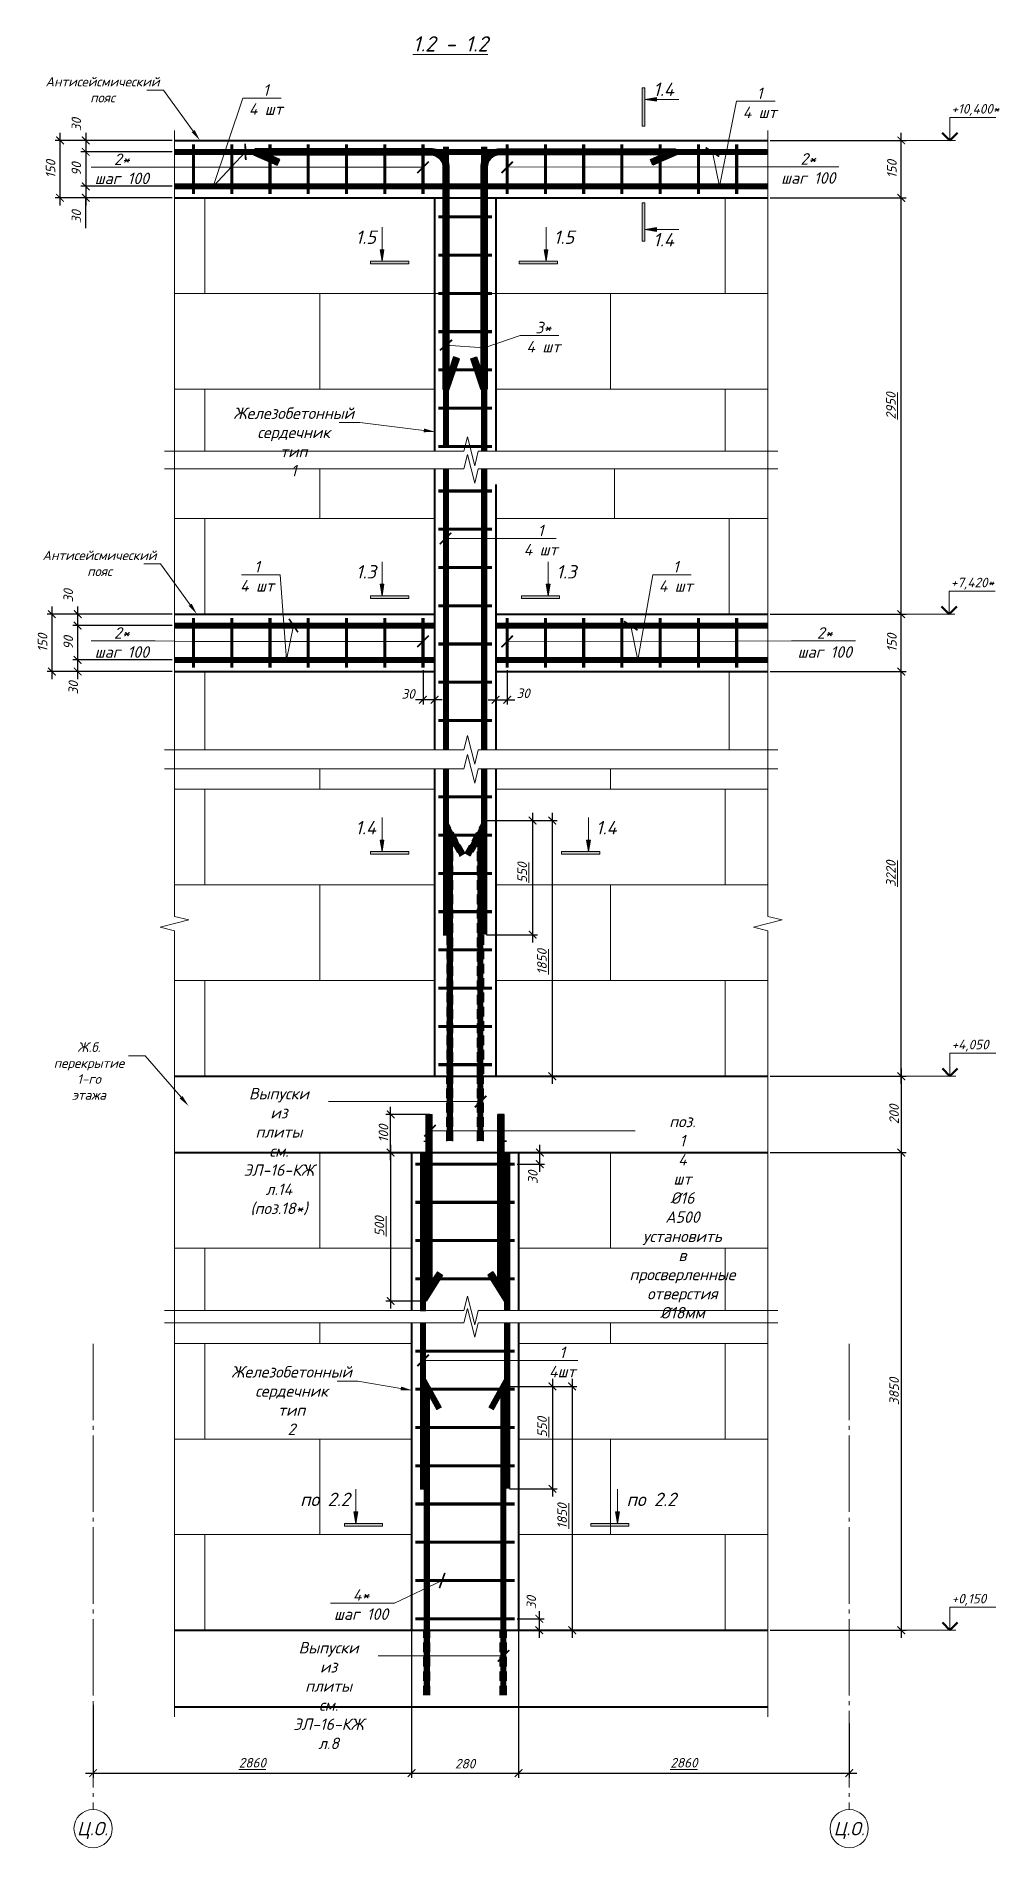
# Model space of a CAD drawing. Header units: millimetres. Extents: x -1807136 to 209800, y 0 to 410608.
# Drawn here: x 16777 to 19296, y 18326 to 23063 of the extents above; entities that cross this region are included whole.
import ezdxf
from ezdxf import colors
from ezdxf.entities.mleader import LeaderData, LeaderLine
from ezdxf.enums import TextEntityAlignment as Align
from ezdxf.math import Vec2, Vec3

# ---------------------------------------------------------------- set-up
doc = ezdxf.new("R2010")
doc.units = ezdxf.units.MM
doc.header["$PDMODE"] = 3
doc.linetypes.add('DASHED2', pattern=[0.375, 0.25, -0.125])
doc.linetypes.add('GOST2.303 5', pattern=[24, 20, -1.5, 1, -1.5])
doc.layers.get('0').update_dxf_attribs({"lineweight": 5})
doc.layers.get('Defpoints').update_dxf_attribs({"lineweight": 0})
for name, color, linetype, lineweight in [('#Dimensions', 7, 'Continuous', 9), ('#Арматура', 152, 'Continuous', 30), ('#Бетон разрез', 22, 'Continuous', 40), ('#Выноски', 7, 'Continuous', 15), ('#Газобетон вид', 150, 'Continuous', 18), ('#Оси', 7, 'Continuous', 9), ('#разм', 7, 'Continuous', 9), ('A-okno', 7, 'Continuous', 0), ('k_ Размеры', 7, 'Continuous', 15)]:
    doc.layers.add(name, color=color, linetype=linetype, lineweight=lineweight)
doc.layers.add('#Арматура вид_1', color=7, linetype='Continuous', lineweight=35, true_color=0x454545)
doc.layers.add('#Арматура вид_2', color=7, linetype='Continuous', lineweight=35, true_color=0x616161)
doc.styles.add('GOST 2.304', font='isocpeui.ttf')
doc.styles.add('STEP PR', font='isocpeui.ttf')
doc.dimstyles.new('SPDS', dxfattribs={"dimscale": 10, "dimtxt": 2.5, "dimasz": 2, "dimexe": 1.25, "dimexo": 0.625, "dimtad": 1, "dimdec": 0, "dimrnd": 0.001, "dimtxsty": 'STEP PR', "dimblk": 'ARCHTICK', "dimcen": 2.5, "dimdle": 2, "dimclrd": 256, "dimclre": 256, "dimclrt": 7, "dimadec": 0, "dimazin": 2, "dimtfac": 0.75, "dimtdec": 0, "dimtmove": 1, "dimatfit": 3, "dimfxl": 1, "dimtolj": 1, "dimarcsym": 1})

msp = doc.modelspace()

# ---------------------------------------------------------------- texts
at = {"layer": '#Dimensions', "style": 'STEP PR'}
msp.add_text('%%U1.2 - 1.2', height=40, dxfattribs=at).set_placement((17859.48171, 23023.34614), align=Align.CENTER)
at = {"layer": '#Оси', "linetype": 'Continuous', "ltscale": 100, "style": 'GOST 2.304'}
for p in [(16924.00878, 18376.41033), (18902.04963, 18376.41033)]:
    msp.add_text('Ц.О.', height=35, dxfattribs=at).set_placement(p, align=Align.MIDDLE_CENTER)

# ---------------------------------------------------------------- blocks, each defined once
blk = doc.blocks.new('_ArchTick')
at = {"color": 0, "linetype": 'ByBlock', "const_width": 0.15}
blk.add_lwpolyline([(-0.5, -0.5), (0.5, 0.5)], dxfattribs=at)
blk = doc.blocks.new('*D535')
at = {"layer": '#Dimensions', "lineweight": -2, "transparency": 16777216}
for p, q in [((18125.8, 21032.5), (18125.8, 20324.1)), ((17952.2, 21012.5), (18138.3, 21012.5)), ((17984.2, 20344.1), (18138.3, 20344.1))]:
    blk.add_line(p, q, dxfattribs=at)
at = {"layer": 'Defpoints', "color": 0, "transparency": 16777216}
for p in [(17945.9, 21012.5), (17977.9, 20344.1), (18125.8, 20344.1)]:
    blk.add_point(p, dxfattribs=at)
at = {"layer": '#Dimensions', "lineweight": -2, "transparency": 16777216, "xscale": 20, "yscale": 20, "zscale": 20}
for p, rotation in [((18125.8, 21012.5), 90), ((18125.8, 20344.1), 270)]:
    blk.add_blockref('_ArchTick', p, dxfattribs=dict(at, rotation=rotation))
at = {"layer": '#Dimensions', "transparency": 16777216, "insert": (18098.8, 20643.1), "char_height": 25, "attachment_point": 5, "rotation": 90, "style": 'STEP PR'}
blk.add_mtext('\\A1;\\L1850', dxfattribs=at)
blk = doc.blocks.new('*U113')
at = {"color": 0, "linetype": 'ByBlock', "lineweight": -2}
for p, q in [((68.51, 0), (68.82, 1.25)), ((68.82, 1.25), (69.45, -1.25)), ((68.51, 0), (0, 0)), ((69.45, -1.25), (69.76, 0)), ((138.27, 0), (69.76, 0))]:
    blk.add_line(p, q, dxfattribs=at)
blk = doc.blocks.new('*U425')
at = {"color": 0, "linetype": 'ByBlock', "lineweight": -2}
for p, q in [((68.51, 0), (68.82, 1.25)), ((68.82, 1.25), (69.45, -1.25)), ((68.51, 0), (0, 0)), ((69.45, -1.25), (69.76, 0)), ((138.27, 0), (69.76, 0))]:
    blk.add_line(p, q, dxfattribs=at)
blk = doc.blocks.new('*U97')
at = {"layer": '#разм', "ltscale": 100, "elevation": 0}
for points in [[(4577173, -920400), (4578375, -920400)], [(4577173, -921000), (4577173, -920400)], [(4575899, -921000), (4577323, -921000)]]:
    blk.add_lwpolyline(points, dxfattribs=at)
at = {"layer": 'A-okno', "color": 0, "lineweight": 50, "ltscale": 100, "elevation": 0}
for points in [[(4577173, -921000), (4576973, -920800)], [(4577173, -921000), (4577373, -920800)]]:
    blk.add_lwpolyline(points, dxfattribs=at)
at = {"layer": '#разм', "style": 'STEP PR'}
for tag, p in [('ОТМЕТКА', (4577216, -920299)), ('ПРИМЕЧАНИЕ', (4577314, -920711))]:
    blk.add_attdef(tag, p, '', height=250, dxfattribs=at)
blk = doc.blocks.new('*U108')
at = {"color": 0, "linetype": 'ByBlock', "lineweight": -2}
for p, q in [((26.11, 0), (26.42, 1.25)), ((26.42, 1.25), (27.04, -1.25)), ((26.11, 0), (0, 0)), ((27.04, -1.25), (27.36, 0)), ((53.46, 0), (27.36, 0))]:
    blk.add_line(p, q, dxfattribs=at)
blk = doc.blocks.new('*U114')
at = {"ltscale": 100}
h = blk.add_hatch(color=256, dxfattribs=at)
h.dxf.hatch_style = 1
h.paths.add_polyline_path([(1415, 1070), (1365, 1070), (1315, 1070), (1365, 770)])
h = blk.add_hatch(color=256, dxfattribs=at)
h.dxf.hatch_style = 1
h.paths.add_polyline_path([(1665, 700), (1665, 770), (665, 770), (665, 700)])
at = {"linetype": 'Continuous', "ltscale": 100}
for p, q in [((1365, 770), (1315, 1070)), ((1315, 1070), (1365, 1070)), ((1415, 1070), (1365, 1070)), ((1365, 770), (1415, 1070)), ((1665, 770), (665, 770)), ((665, 700), (1665, 700)), ((1665, 700), (1665, 770))]:
    blk.add_line(p, q, dxfattribs=at)
at = {"linetype": 'Continuous', "ltscale": 100, "extrusion": (1, -1e-16, 0), "elevation": 1365}
blk.add_lwpolyline([(1660, 0), (1070, 0)], dxfattribs=at)
at = {"linetype": 'Continuous', "ltscale": 100}
blk.add_lwpolyline([(665, 700), (665, 770)], dxfattribs=at)
at = {"ltscale": 100, "style": 'STEP PR'}
blk.add_attdef('Nh', text='', height=350, dxfattribs=at).set_placement((1799, 1222), align=Align.RIGHT)
blk = doc.blocks.new('*U105')
at = {"ltscale": 100}
h = blk.add_hatch(color=256, dxfattribs=at)
h.dxf.hatch_style = 1
h.paths.add_polyline_path([(-85, 1070), (-35, 1070), (15, 1070), (-35, 770)])
h = blk.add_hatch(color=256, dxfattribs=at)
h.dxf.hatch_style = 1
h.paths.add_polyline_path([(665, 700), (665, 770), (-335, 770), (-335, 700)])
at = {"linetype": 'Continuous', "ltscale": 100}
for p, q in [((-85, 1070), (-35, 1070)), ((-35, 770), (-85, 1070)), ((-35, 770), (15, 1070)), ((15, 1070), (-35, 1070)), ((-335, 700), (-335, 770)), ((-335, 770), (665, 770)), ((665, 700), (-335, 700))]:
    blk.add_line(p, q, dxfattribs=at)
at = {"linetype": 'Continuous', "ltscale": 100, "extrusion": (-1, -1e-16, 0), "elevation": 35}
blk.add_lwpolyline([(-1660, 0), (-1070, 0)], dxfattribs=at)
at = {"linetype": 'Continuous', "ltscale": 100}
blk.add_lwpolyline([(665, 700), (665, 770)], dxfattribs=at)
at = {"ltscale": 100, "style": 'STEP PR'}
blk.add_attdef('Nh', text='', height=350, dxfattribs=at).set_placement((-192, 1222), align=Align.RIGHT)
blk = doc.blocks.new('*D536')
at = {"layer": '#Dimensions', "lineweight": -2, "transparency": 16777216}
for p, q in [((19038.1, 20324.1), (19038.1, 21422.3)), ((18695.7, 21402.3), (19050.6, 21402.3)), ((18695.7, 20344.1), (19050.6, 20344.1))]:
    blk.add_line(p, q, dxfattribs=at)
at = {"layer": 'Defpoints', "color": 0, "transparency": 16777216}
for p in [(18689.4, 21402.3), (19038.1, 21402.3), (18689.4, 20344.1)]:
    blk.add_point(p, dxfattribs=at)
at = {"layer": '#Dimensions', "lineweight": -2, "transparency": 16777216, "xscale": 20, "yscale": 20, "zscale": 20}
for p, rotation in [((19038.1, 21402.3), 90), ((19038.1, 20344.1), 270)]:
    blk.add_blockref('_ArchTick', p, dxfattribs=dict(at, rotation=rotation))
at = {"layer": '#Dimensions', "transparency": 16777216, "insert": (19011.1, 20873.2), "char_height": 25, "attachment_point": 5, "rotation": 90, "style": 'STEP PR'}
blk.add_mtext('\\A1;\\L3220\\P', dxfattribs=at)
blk = doc.blocks.new('*D537')
at = {"layer": '#Dimensions', "lineweight": -2, "transparency": 16777216}
for p, q in [((19038.1, 21382.3), (19038.1, 21572.3)), ((18695.7, 21552.3), (19050.6, 21552.3)), ((18695.7, 21402.3), (19050.6, 21402.3))]:
    blk.add_line(p, q, dxfattribs=at)
at = {"layer": 'Defpoints', "color": 0, "transparency": 16777216}
for p in [(18689.4, 21552.3), (19038.1, 21552.3), (18689.4, 21402.3)]:
    blk.add_point(p, dxfattribs=at)
at = {"layer": '#Dimensions', "lineweight": -2, "transparency": 16777216, "xscale": 20, "yscale": 20, "zscale": 20}
for p, rotation in [((19038.1, 21552.3), 90), ((19038.1, 21402.3), 270)]:
    blk.add_blockref('_ArchTick', p, dxfattribs=dict(at, rotation=rotation))
at = {"layer": '#Dimensions', "transparency": 16777216, "insert": (19013.6, 21477.3), "char_height": 25, "attachment_point": 5, "rotation": 90, "style": 'STEP PR'}
blk.add_mtext('\\A1;150', dxfattribs=at)
blk = doc.blocks.new('*D538')
at = {"layer": '#Dimensions', "lineweight": -2, "transparency": 16777216}
for p, q in [((19038.1, 21532.3), (19038.1, 22660.9)), ((18695.7, 22640.9), (19050.6, 22640.9)), ((18695.7, 21552.3), (19050.6, 21552.3))]:
    blk.add_line(p, q, dxfattribs=at)
at = {"layer": 'Defpoints', "color": 0, "transparency": 16777216}
for p in [(18689.4, 22640.9), (19038.1, 22640.9), (18689.4, 21552.3)]:
    blk.add_point(p, dxfattribs=at)
at = {"layer": '#Dimensions', "lineweight": -2, "transparency": 16777216, "xscale": 20, "yscale": 20, "zscale": 20}
for p, rotation in [((19038.1, 22640.9), 90), ((19038.1, 21552.3), 270)]:
    blk.add_blockref('_ArchTick', p, dxfattribs=dict(at, rotation=rotation))
at = {"layer": '#Dimensions', "transparency": 16777216, "insert": (19011.1, 22096.6), "char_height": 25, "attachment_point": 5, "rotation": 90, "style": 'STEP PR'}
blk.add_mtext('\\A1;\\L2950', dxfattribs=at)
blk = doc.blocks.new('*D539')
at = {"layer": '#Dimensions', "lineweight": -2, "transparency": 16777216}
for p, q in [((18695.7, 22790.9), (19050.6, 22790.9)), ((19038.1, 22620.9), (19038.1, 22810.9)), ((18695.7, 22640.9), (19050.6, 22640.9))]:
    blk.add_line(p, q, dxfattribs=at)
at = {"layer": 'Defpoints', "color": 0, "transparency": 16777216}
for p in [(18689.4, 22790.9), (19038.1, 22790.9), (18689.4, 22640.9)]:
    blk.add_point(p, dxfattribs=at)
at = {"layer": '#Dimensions', "lineweight": -2, "transparency": 16777216, "xscale": 20, "yscale": 20, "zscale": 20}
for p, rotation in [((19038.1, 22790.9), 90), ((19038.1, 22640.9), 270)]:
    blk.add_blockref('_ArchTick', p, dxfattribs=dict(at, rotation=rotation))
at = {"layer": '#Dimensions', "transparency": 16777216, "insert": (19013.6, 22715.9), "char_height": 25, "attachment_point": 5, "rotation": 90, "style": 'STEP PR'}
blk.add_mtext('\\A1;150', dxfattribs=at)
blk = doc.blocks.new('*U147')
at = {"ltscale": 100}
h = blk.add_hatch(color=256, dxfattribs=at)
h.dxf.hatch_style = 1
h.paths.add_polyline_path([(1415, 1070), (1365, 1070), (1315, 1070), (1365, 770)])
h = blk.add_hatch(color=256, dxfattribs=at)
h.dxf.hatch_style = 1
h.paths.add_polyline_path([(1665, 700), (1665, 770), (665, 770), (665, 700)])
at = {"linetype": 'Continuous', "ltscale": 100}
for p, q in [((1365, 770), (1315, 1070)), ((1315, 1070), (1365, 1070)), ((1415, 1070), (1365, 1070)), ((1365, 770), (1415, 1070)), ((1665, 770), (665, 770)), ((665, 700), (1665, 700)), ((1665, 700), (1665, 770))]:
    blk.add_line(p, q, dxfattribs=at)
at = {"linetype": 'Continuous', "ltscale": 100, "extrusion": (1, -1e-16, 0), "elevation": 1365}
blk.add_lwpolyline([(1660, 0), (1070, 0)], dxfattribs=at)
at = {"linetype": 'Continuous', "ltscale": 100}
blk.add_lwpolyline([(665, 700), (665, 770)], dxfattribs=at)
at = {"ltscale": 100, "style": 'STEP PR'}
blk.add_attdef('Nh', text='', height=350, dxfattribs=at).set_placement((1799, 1222), align=Align.RIGHT)
blk = doc.blocks.new('*D540')
at = {"layer": '#Dimensions', "lineweight": -2, "transparency": 16777216}
for p, q in [((17131.8, 22790.9), (16893.6, 22790.9)), ((16906.1, 22810.9), (16906.1, 22740.9)), ((17131.8, 22760.9), (16893.6, 22760.9))]:
    blk.add_line(p, q, dxfattribs=at)
at = {"layer": 'Defpoints', "color": 0, "transparency": 16777216}
for p in [(17138, 22790.9), (16906.1, 22760.9), (17138, 22760.9)]:
    blk.add_point(p, dxfattribs=at)
at = {"layer": '#Dimensions', "lineweight": -2, "transparency": 16777216, "xscale": 20, "yscale": 20, "zscale": 20}
for p, rotation in [((16906.1, 22790.9), 90), ((16906.1, 22760.9), 270)]:
    blk.add_blockref('_ArchTick', p, dxfattribs=dict(at, rotation=rotation))
at = {"layer": '#Dimensions', "transparency": 16777216, "insert": (16881.6, 22832.2), "char_height": 25, "attachment_point": 5, "rotation": 90, "style": 'STEP PR'}
blk.add_mtext('\\A1;30', dxfattribs=at)
blk = doc.blocks.new('*D541')
at = {"layer": '#Dimensions', "lineweight": -2, "transparency": 16777216}
for p, q in [((17131.8, 22760.9), (16893.6, 22760.9)), ((16906.1, 22780.9), (16906.1, 22650.9)), ((17131.8, 22670.9), (16893.6, 22670.9))]:
    blk.add_line(p, q, dxfattribs=at)
at = {"layer": 'Defpoints', "color": 0, "transparency": 16777216}
for p in [(17138, 22760.9), (16906.1, 22670.9), (17138, 22670.9)]:
    blk.add_point(p, dxfattribs=at)
at = {"layer": '#Dimensions', "lineweight": -2, "transparency": 16777216, "xscale": 20, "yscale": 20, "zscale": 20}
for p, rotation in [((16906.1, 22760.9), 90), ((16906.1, 22670.9), 270)]:
    blk.add_blockref('_ArchTick', p, dxfattribs=dict(at, rotation=rotation))
at = {"layer": '#Dimensions', "transparency": 16777216, "insert": (16881.6, 22715.9), "char_height": 25, "attachment_point": 5, "rotation": 90, "style": 'STEP PR'}
blk.add_mtext('\\A1;90', dxfattribs=at)
blk = doc.blocks.new('*D542')
at = {"layer": '#Dimensions', "lineweight": -2, "transparency": 16777216}
for p, q in [((16906.1, 22690.9), (16906.1, 22620.9)), ((17131.8, 22670.9), (16893.6, 22670.9)), ((17131.8, 22640.9), (16893.6, 22640.9)), ((16906.1, 22561.8), (16906.1, 22640.9))]:
    blk.add_line(p, q, dxfattribs=at)
at = {"layer": 'Defpoints', "color": 0, "transparency": 16777216}
for p in [(17138, 22670.9), (16906.1, 22640.9), (17138, 22640.9)]:
    blk.add_point(p, dxfattribs=at)
at = {"layer": '#Dimensions', "lineweight": -2, "transparency": 16777216, "xscale": 20, "yscale": 20, "zscale": 20}
for p, rotation in [((16906.1, 22670.9), 90), ((16906.1, 22640.9), 270)]:
    blk.add_blockref('_ArchTick', p, dxfattribs=dict(at, rotation=rotation))
at = {"layer": '#Dimensions', "transparency": 16777216, "insert": (16881.6, 22591.3), "char_height": 25, "attachment_point": 5, "rotation": 90, "style": 'STEP PR'}
blk.add_mtext('\\A1;30', dxfattribs=at)
blk = doc.blocks.new('*D543')
at = {"layer": '#Dimensions', "lineweight": -2, "transparency": 16777216}
for p, q in [((17131.8, 22790.9), (16826.3, 22790.9)), ((16838.8, 22810.9), (16838.8, 22620.9)), ((17131.8, 22640.9), (16826.3, 22640.9))]:
    blk.add_line(p, q, dxfattribs=at)
at = {"layer": 'Defpoints', "color": 0, "transparency": 16777216}
for p in [(17138, 22790.9), (16838.8, 22640.9), (17138, 22640.9)]:
    blk.add_point(p, dxfattribs=at)
at = {"layer": '#Dimensions', "lineweight": -2, "transparency": 16777216, "xscale": 20, "yscale": 20, "zscale": 20}
for p, rotation in [((16838.8, 22790.9), 90), ((16838.8, 22640.9), 270)]:
    blk.add_blockref('_ArchTick', p, dxfattribs=dict(at, rotation=rotation))
at = {"layer": '#Dimensions', "transparency": 16777216, "insert": (16814.3, 22715.9), "char_height": 25, "attachment_point": 5, "rotation": 90, "style": 'STEP PR'}
blk.add_mtext('\\A1;150', dxfattribs=at)
blk = doc.blocks.new('*D526')
at = {"layer": '#Dimensions', "lineweight": -2, "transparency": 16777216}
for p, q in [((16885, 21572.3), (16885, 21502.3)), ((17131.8, 21552.3), (16872.5, 21552.3)), ((17131.8, 21522.3), (16872.5, 21522.3))]:
    blk.add_line(p, q, dxfattribs=at)
at = {"layer": 'Defpoints', "color": 0, "transparency": 16777216}
for p in [(16885, 21522.3), (17138, 21552.3), (17138, 21522.3)]:
    blk.add_point(p, dxfattribs=at)
at = {"layer": '#Dimensions', "lineweight": -2, "transparency": 16777216, "xscale": 20, "yscale": 20, "zscale": 20}
for p, rotation in [((16885, 21552.3), 90), ((16885, 21522.3), 270)]:
    blk.add_blockref('_ArchTick', p, dxfattribs=dict(at, rotation=rotation))
at = {"layer": '#Dimensions', "transparency": 16777216, "insert": (16860.5, 21600.3), "char_height": 25, "attachment_point": 5, "rotation": 90, "style": 'STEP PR'}
blk.add_mtext('\\A1;30', dxfattribs=at)
blk = doc.blocks.new('*D527')
at = {"layer": '#Dimensions', "lineweight": -2, "transparency": 16777216}
for p, q in [((17131.8, 21522.3), (16872.5, 21522.3)), ((16885, 21542.3), (16885, 21412.3)), ((17131.8, 21432.3), (16872.5, 21432.3))]:
    blk.add_line(p, q, dxfattribs=at)
at = {"layer": 'Defpoints', "color": 0, "transparency": 16777216}
for p in [(17138, 21522.3), (16885, 21432.3), (17138, 21432.3)]:
    blk.add_point(p, dxfattribs=at)
at = {"layer": '#Dimensions', "lineweight": -2, "transparency": 16777216, "xscale": 20, "yscale": 20, "zscale": 20}
for p, rotation in [((16885, 21522.3), 90), ((16885, 21432.3), 270)]:
    blk.add_blockref('_ArchTick', p, dxfattribs=dict(at, rotation=rotation))
at = {"layer": '#Dimensions', "transparency": 16777216, "insert": (16860.5, 21477.3), "char_height": 25, "attachment_point": 5, "rotation": 90, "style": 'STEP PR'}
blk.add_mtext('\\A1;90', dxfattribs=at)
blk = doc.blocks.new('*D528')
at = {"layer": '#Dimensions', "lineweight": -2, "transparency": 16777216}
for p, q in [((17131.8, 21432.3), (16872.5, 21432.3)), ((16885, 21452.3), (16885, 21382.3)), ((17131.8, 21402.3), (16872.5, 21402.3))]:
    blk.add_line(p, q, dxfattribs=at)
at = {"layer": 'Defpoints', "color": 0, "transparency": 16777216}
for p in [(17138, 21432.3), (16885, 21402.3), (17138, 21402.3)]:
    blk.add_point(p, dxfattribs=at)
at = {"layer": '#Dimensions', "lineweight": -2, "transparency": 16777216, "xscale": 20, "yscale": 20, "zscale": 20}
for p, rotation in [((16885, 21432.3), 90), ((16885, 21402.3), 270)]:
    blk.add_blockref('_ArchTick', p, dxfattribs=dict(at, rotation=rotation))
at = {"layer": '#Dimensions', "transparency": 16777216, "insert": (16873.6, 21359.4), "char_height": 25, "attachment_point": 5, "rotation": 90, "style": 'STEP PR'}
blk.add_mtext('\\A1;30', dxfattribs=at)
blk = doc.blocks.new('*D529')
at = {"layer": '#Dimensions', "lineweight": -2, "transparency": 16777216}
for p, q in [((16817.7, 21572.3), (16817.7, 21382.3)), ((17131.8, 21552.3), (16805.2, 21552.3)), ((17131.8, 21402.3), (16805.2, 21402.3))]:
    blk.add_line(p, q, dxfattribs=at)
at = {"layer": 'Defpoints', "color": 0, "transparency": 16777216}
for p in [(17138, 21552.3), (16817.7, 21402.3), (17138, 21402.3)]:
    blk.add_point(p, dxfattribs=at)
at = {"layer": '#Dimensions', "lineweight": -2, "transparency": 16777216, "xscale": 20, "yscale": 20, "zscale": 20}
for p, rotation in [((16817.7, 21552.3), 90), ((16817.7, 21402.3), 270)]:
    blk.add_blockref('_ArchTick', p, dxfattribs=dict(at, rotation=rotation))
at = {"layer": '#Dimensions', "transparency": 16777216, "insert": (16793.2, 21477.3), "char_height": 25, "attachment_point": 5, "rotation": 90, "style": 'STEP PR'}
blk.add_mtext('\\A1;150', dxfattribs=at)
blk = doc.blocks.new('*D544')
at = {"layer": '#Dimensions', "lineweight": -2, "transparency": 16777216}
for p, q in [((17977.9, 21396.1), (17977.9, 21315.8)), ((18007.9, 21406.1), (18007.9, 21315.8)), ((17957.9, 21328.3), (18027.9, 21328.3))]:
    blk.add_line(p, q, dxfattribs=at)
at = {"layer": 'Defpoints', "color": 0, "transparency": 16777216}
for p in [(18007.9, 21412.3), (17977.9, 21402.3), (18007.9, 21328.3)]:
    blk.add_point(p, dxfattribs=at)
at = {"layer": '#Dimensions', "lineweight": -2, "transparency": 16777216, "xscale": 20, "yscale": 20, "zscale": 20, "rotation": 180}
blk.add_blockref('_ArchTick', (17977.9, 21328.3), dxfattribs=at)
at = {"layer": '#Dimensions', "lineweight": -2, "transparency": 16777216, "xscale": 20, "yscale": 20, "zscale": 20}
blk.add_blockref('_ArchTick', (18007.9, 21328.3), dxfattribs=at)
at = {"layer": '#Dimensions', "transparency": 16777216, "insert": (18049.6, 21345.2), "char_height": 25, "attachment_point": 5, "style": 'STEP PR'}
blk.add_mtext('\\A1;30', dxfattribs=at)
blk = doc.blocks.new('*D545')
at = {"layer": '#Dimensions', "lineweight": -2, "transparency": 16777216}
for p, q in [((17787.9, 21406.1), (17787.9, 21315.8)), ((17817.9, 21396.1), (17817.9, 21315.8)), ((17837.9, 21328.3), (17767.9, 21328.3))]:
    blk.add_line(p, q, dxfattribs=at)
at = {"layer": 'Defpoints', "color": 0, "transparency": 16777216}
for p in [(17787.9, 21412.3), (17817.9, 21402.3), (17787.9, 21328.3)]:
    blk.add_point(p, dxfattribs=at)
at = {"layer": '#Dimensions', "lineweight": -2, "transparency": 16777216, "xscale": 20, "yscale": 20, "zscale": 20, "rotation": 180}
blk.add_blockref('_ArchTick', (17787.9, 21328.3), dxfattribs=at)
at = {"layer": '#Dimensions', "lineweight": -2, "transparency": 16777216, "xscale": 20, "yscale": 20, "zscale": 20}
blk.add_blockref('_ArchTick', (17817.9, 21328.3), dxfattribs=at)
at = {"layer": '#Dimensions', "transparency": 16777216, "insert": (17748.9, 21343.6), "char_height": 25, "attachment_point": 5, "style": 'STEP PR'}
blk.add_mtext('\\A1;30', dxfattribs=at)
blk = doc.blocks.new('*U148')
at = {"linetype": 'ByBlock', "ltscale": 100}
h = blk.add_hatch(color=256, dxfattribs=at)
h.dxf.hatch_style = 1
h.paths.add_polyline_path([(35, 0), (-35, 0), (-35, -1000), (35, -1000)])
h = blk.add_hatch(color=256, dxfattribs=at)
h.dxf.hatch_style = 1
h.paths.add_polyline_path([(335, -750), (335, -700), (335, -650), (35, -700)])
for p, q in [((35, 0), (-35, 0)), ((-35, 0), (-35, -1000)), ((35, -1000), (35, 0)), ((35, -700), (335, -650)), ((35, -700), (335, -750)), ((335, -650), (335, -700)), ((335, -750), (335, -700)), ((-35, -1000), (35, -1000))]:
    blk.add_line(p, q, dxfattribs=at)
at = {"linetype": 'ByBlock', "ltscale": 100, "extrusion": (0, -1, 0), "elevation": 700}
blk.add_lwpolyline([(925, 0), (335, 0)], dxfattribs=at)
at = {"ltscale": 100, "style": 'STEP PR'}
blk.add_attdef('Nv', text='', height=350, dxfattribs=at).set_placement((781, -1140), align=Align.RIGHT)
blk = doc.blocks.new('*U149')
at = {"linetype": 'ByBlock', "ltscale": 100}
h = blk.add_hatch(color=256, dxfattribs=at)
h.dxf.hatch_style = 1
h.paths.add_polyline_path([(35, 1000), (-35, 1000), (-35, 0), (35, 0)])
h = blk.add_hatch(color=256, dxfattribs=at)
h.dxf.hatch_style = 1
h.paths.add_polyline_path([(335, 750), (335, 700), (335, 650), (35, 700)])
for p, q in [((-35, 1000), (35, 1000)), ((-35, 0), (-35, 1000)), ((35, 1000), (35, 0)), ((35, 700), (335, 750)), ((35, 700), (335, 650)), ((335, 750), (335, 700)), ((335, 650), (335, 700)), ((35, 0), (-35, 0))]:
    blk.add_line(p, q, dxfattribs=at)
at = {"linetype": 'ByBlock', "ltscale": 100, "extrusion": (0, 1, 0), "elevation": 700}
blk.add_lwpolyline([(-925, 0), (-335, 0)], dxfattribs=at)
at = {"ltscale": 100, "style": 'STEP PR'}
blk.add_attdef('Nv', text='', height=350, dxfattribs=at).set_placement((781, 790), align=Align.RIGHT)
blk = doc.blocks.new('*D546')
at = {"layer": 'Defpoints', "color": 0, "transparency": 16777216}
for p in [(17947.9, 21012.5), (17947.9, 20713.9), (18074.4, 20713.9)]:
    blk.add_point(p, dxfattribs=at)
at = {"layer": 'k_ Размеры', "lineweight": -2, "transparency": 16777216}
for p, q in [((18074.4, 21032.5), (18074.4, 20693.9)), ((17954.2, 21012.5), (18086.9, 21012.5)), ((17954.2, 20713.9), (18086.9, 20713.9))]:
    blk.add_line(p, q, dxfattribs=at)
at = {"layer": 'k_ Размеры', "lineweight": -2, "transparency": 16777216, "xscale": 20, "yscale": 20, "zscale": 20}
for p, rotation in [((18074.4, 21012.5), 90), ((18074.4, 20713.9), 270)]:
    blk.add_blockref('_ArchTick', p, dxfattribs=dict(at, rotation=rotation))
at = {"layer": 'k_ Размеры', "color": 7, "transparency": 16777216, "insert": (18047.2, 20876.2), "char_height": 25, "attachment_point": 5, "rotation": 90, "style": 'STEP PR'}
blk.add_mtext('\\A1;\\L550', dxfattribs=at)
blk = doc.blocks.new('*D530')
at = {"layer": '#Dimensions', "lineweight": -2, "transparency": 16777216}
for p, q in [((17757.9, 18928.9), (17757.9, 18509.2)), ((16925.4, 18700.2), (16925.4, 18509.2)), ((16905.4, 18521.7), (17777.9, 18521.7))]:
    blk.add_line(p, q, dxfattribs=at)
at = {"layer": 'Defpoints', "color": 0, "transparency": 16777216}
for p in [(17757.9, 18935.1), (16925.4, 18706.5), (17757.9, 18521.7)]:
    blk.add_point(p, dxfattribs=at)
at = {"layer": '#Dimensions', "lineweight": -2, "transparency": 16777216, "xscale": 20, "yscale": 20, "zscale": 20, "rotation": 180}
blk.add_blockref('_ArchTick', (16925.4, 18521.7), dxfattribs=at)
at = {"layer": '#Dimensions', "lineweight": -2, "transparency": 16777216, "xscale": 20, "yscale": 20, "zscale": 20}
blk.add_blockref('_ArchTick', (17757.9, 18521.7), dxfattribs=at)
at = {"layer": '#Dimensions', "transparency": 16777216, "insert": (17341.7, 18548.7), "char_height": 25, "attachment_point": 5, "style": 'STEP PR'}
blk.add_mtext('\\A1;\\L2860', dxfattribs=at)
blk = doc.blocks.new('*D531')
at = {"layer": '#Dimensions', "lineweight": -2, "transparency": 16777216}
for p, q in [((17757.9, 18928.9), (17757.9, 18509.2)), ((18037.9, 18928.9), (18037.9, 18509.2)), ((17737.9, 18521.7), (18057.9, 18521.7))]:
    blk.add_line(p, q, dxfattribs=at)
at = {"layer": 'Defpoints', "color": 0, "transparency": 16777216}
for p in [(17757.9, 18935.1), (18037.9, 18935.1), (18037.9, 18521.7)]:
    blk.add_point(p, dxfattribs=at)
at = {"layer": '#Dimensions', "lineweight": -2, "transparency": 16777216, "xscale": 20, "yscale": 20, "zscale": 20, "rotation": 180}
blk.add_blockref('_ArchTick', (17757.9, 18521.7), dxfattribs=at)
at = {"layer": '#Dimensions', "lineweight": -2, "transparency": 16777216, "xscale": 20, "yscale": 20, "zscale": 20}
blk.add_blockref('_ArchTick', (18037.9, 18521.7), dxfattribs=at)
at = {"layer": '#Dimensions', "transparency": 16777216, "insert": (17897.9, 18546.2), "char_height": 25, "attachment_point": 5, "style": 'STEP PR'}
blk.add_mtext('\\A1;280', dxfattribs=at)
blk = doc.blocks.new('*D532')
at = {"layer": '#Dimensions', "lineweight": -2, "transparency": 16777216}
for p, q in [((18037.9, 18928.9), (18037.9, 18509.2)), ((18902, 18651.1), (18902, 18509.2)), ((18017.9, 18521.7), (18922, 18521.7))]:
    blk.add_line(p, q, dxfattribs=at)
at = {"layer": 'Defpoints', "color": 0, "transparency": 16777216}
for p in [(18037.9, 18935.1), (18902, 18657.4), (18902, 18521.7)]:
    blk.add_point(p, dxfattribs=at)
at = {"layer": '#Dimensions', "lineweight": -2, "transparency": 16777216, "xscale": 20, "yscale": 20, "zscale": 20, "rotation": 180}
blk.add_blockref('_ArchTick', (18037.9, 18521.7), dxfattribs=at)
at = {"layer": '#Dimensions', "lineweight": -2, "transparency": 16777216, "xscale": 20, "yscale": 20, "zscale": 20}
blk.add_blockref('_ArchTick', (18902, 18521.7), dxfattribs=at)
at = {"layer": '#Dimensions', "transparency": 16777216, "insert": (18470, 18548.7), "char_height": 25, "attachment_point": 5, "style": 'STEP PR'}
blk.add_mtext('\\A1;\\L2860', dxfattribs=at)
blk = doc.blocks.new('*D533')
at = {"layer": '#Dimensions', "lineweight": -2, "transparency": 16777216}
for p, q in [((18004.2, 19532.7), (18190.3, 19532.7)), ((18177.8, 19552.7), (18177.8, 18875.2)), ((18044.2, 18895.2), (18190.3, 18895.2))]:
    blk.add_line(p, q, dxfattribs=at)
at = {"layer": 'Defpoints', "color": 0, "transparency": 16777216}
for p in [(17997.9, 19532.7), (18037.9, 18895.2), (18177.8, 18895.2)]:
    blk.add_point(p, dxfattribs=at)
at = {"layer": '#Dimensions', "lineweight": -2, "transparency": 16777216, "xscale": 20, "yscale": 20, "zscale": 20}
for p, rotation in [((18177.8, 19532.7), 90), ((18177.8, 18895.2), 270)]:
    blk.add_blockref('_ArchTick', p, dxfattribs=dict(at, rotation=rotation))
at = {"layer": '#Dimensions', "transparency": 16777216, "insert": (18151.6, 19193.7), "char_height": 25, "attachment_point": 5, "rotation": 90, "style": 'STEP PR'}
blk.add_mtext('\\A1;\\L1850', dxfattribs=at)
blk = doc.blocks.new('*D534')
at = {"layer": 'Defpoints', "color": 0, "transparency": 16777216}
for p in [(17999.9, 19532.7), (18007.9, 19265), (18126.4, 19265)]:
    blk.add_point(p, dxfattribs=at)
at = {"layer": 'k_ Размеры', "lineweight": -2, "transparency": 16777216}
for p, q in [((18006.2, 19532.7), (18138.9, 19532.7)), ((18126.4, 19552.7), (18126.4, 19245)), ((18014.2, 19265), (18138.9, 19265))]:
    blk.add_line(p, q, dxfattribs=at)
at = {"layer": 'k_ Размеры', "lineweight": -2, "transparency": 16777216, "xscale": 20, "yscale": 20, "zscale": 20}
for p, rotation in [((18126.4, 19532.7), 90), ((18126.4, 19265), 270)]:
    blk.add_blockref('_ArchTick', p, dxfattribs=dict(at, rotation=rotation))
at = {"layer": 'k_ Размеры', "color": 7, "transparency": 16777216, "insert": (18099.2, 19426.4), "char_height": 25, "attachment_point": 5, "rotation": 90, "style": 'STEP PR'}
blk.add_mtext('\\A1;\\L550', dxfattribs=at)
blk = doc.blocks.new('*D547')
at = {"layer": 'Defpoints', "color": 0, "transparency": 16777216}
for p in [(17795.9, 20144.1), (17703.3, 19756.1), (17795.9, 19756.1)]:
    blk.add_point(p, dxfattribs=at)
at = {"layer": 'k_ Размеры', "lineweight": -2, "transparency": 16777216}
for p, q in [((17789.7, 20144.1), (17690.8, 20144.1)), ((17703.3, 20164.1), (17703.3, 19736.1)), ((17789.7, 19756.1), (17690.8, 19756.1))]:
    blk.add_line(p, q, dxfattribs=at)
at = {"layer": 'k_ Размеры', "lineweight": -2, "transparency": 16777216, "xscale": 20, "yscale": 20, "zscale": 20}
for p, rotation in [((17703.3, 20144.1), 90), ((17703.3, 19756.1), 270)]:
    blk.add_blockref('_ArchTick', p, dxfattribs=dict(at, rotation=rotation))
at = {"layer": 'k_ Размеры', "color": 7, "transparency": 16777216, "insert": (17674, 19951.4), "char_height": 25, "attachment_point": 5, "rotation": 90, "style": 'STEP PR'}
blk.add_mtext('\\A1;\\L500', dxfattribs=at)
blk = doc.blocks.new('*D548')
at = {"layer": 'Defpoints', "color": 0, "transparency": 16777216}
for p in [(17703.3, 20244.1), (17811.9, 20244.1), (17795.9, 20144.1)]:
    blk.add_point(p, dxfattribs=at)
at = {"layer": 'k_ Размеры', "lineweight": -2, "transparency": 16777216}
for p, q in [((17805.7, 20244.1), (17690.8, 20244.1)), ((17703.3, 20124.1), (17703.3, 20264.1)), ((17789.7, 20144.1), (17690.8, 20144.1))]:
    blk.add_line(p, q, dxfattribs=at)
at = {"layer": 'k_ Размеры', "lineweight": -2, "transparency": 16777216, "xscale": 20, "yscale": 20, "zscale": 20}
for p, rotation in [((17703.3, 20244.1), 90), ((17703.3, 20144.1), 270)]:
    blk.add_blockref('_ArchTick', p, dxfattribs=dict(at, rotation=rotation))
at = {"layer": 'k_ Размеры', "color": 7, "transparency": 16777216, "insert": (17684.5, 20194.1), "char_height": 25, "attachment_point": 5, "rotation": 90, "style": 'STEP PR'}
blk.add_mtext('\\A1;100', dxfattribs=at)
blk = doc.blocks.new('*D549')
at = {"layer": 'Defpoints', "color": 0, "transparency": 16777216}
for p in [(18027.9, 18925.2), (18027.9, 18895.2), (18091.8, 18895.2)]:
    blk.add_point(p, dxfattribs=at)
at = {"layer": 'k_ Размеры', "lineweight": -2, "transparency": 16777216}
for p, q in [((18034.2, 18925.2), (18104.3, 18925.2)), ((18091.8, 18945.2), (18091.8, 18875.2)), ((18034.2, 18895.2), (18104.3, 18895.2))]:
    blk.add_line(p, q, dxfattribs=at)
at = {"layer": 'k_ Размеры', "lineweight": -2, "transparency": 16777216, "xscale": 20, "yscale": 20, "zscale": 20}
for p, rotation in [((18091.8, 18925.2), 90), ((18091.8, 18895.2), 270)]:
    blk.add_blockref('_ArchTick', p, dxfattribs=dict(at, rotation=rotation))
at = {"layer": 'k_ Размеры', "color": 7, "transparency": 16777216, "insert": (18071.1, 18967.6), "char_height": 25, "attachment_point": 5, "rotation": 90, "style": 'STEP PR'}
blk.add_mtext('\\A1;30', dxfattribs=at)
blk = doc.blocks.new('*D550')
at = {"layer": 'Defpoints', "color": 0, "transparency": 16777216}
for p in [(18027.9, 20144.1), (18093.3, 20144.1), (18027.9, 20114.1)]:
    blk.add_point(p, dxfattribs=at)
at = {"layer": 'k_ Размеры', "lineweight": -2, "transparency": 16777216}
for p, q in [((18034.2, 20144.1), (18105.8, 20144.1)), ((18093.3, 20094.1), (18093.3, 20164.1)), ((18034.2, 20114.1), (18105.8, 20114.1))]:
    blk.add_line(p, q, dxfattribs=at)
at = {"layer": 'k_ Размеры', "lineweight": -2, "transparency": 16777216, "xscale": 20, "yscale": 20, "zscale": 20}
for p, rotation in [((18093.3, 20144.1), 90), ((18093.3, 20114.1), 270)]:
    blk.add_blockref('_ArchTick', p, dxfattribs=dict(at, rotation=rotation))
at = {"layer": 'k_ Размеры', "color": 7, "transparency": 16777216, "insert": (18075, 20079.7), "char_height": 25, "attachment_point": 5, "rotation": 90, "style": 'STEP PR'}
blk.add_mtext('\\A1;30', dxfattribs=at)
blk = doc.blocks.new('*D551')
at = {"layer": 'Defpoints', "color": 0, "transparency": 16777216}
for p in [(18689.4, 20344.1), (18689.4, 20144.1), (19038.1, 20144.1)]:
    blk.add_point(p, dxfattribs=at)
at = {"layer": 'k_ Размеры', "lineweight": -2, "transparency": 16777216}
for p, q in [((18695.7, 20344.1), (19050.6, 20344.1)), ((19038.1, 20364.1), (19038.1, 20124.1)), ((18695.7, 20144.1), (19050.6, 20144.1))]:
    blk.add_line(p, q, dxfattribs=at)
at = {"layer": 'k_ Размеры', "lineweight": -2, "transparency": 16777216, "xscale": 20, "yscale": 20, "zscale": 20}
for p, rotation in [((19038.1, 20344.1), 90), ((19038.1, 20144.1), 270)]:
    blk.add_blockref('_ArchTick', p, dxfattribs=dict(at, rotation=rotation))
at = {"layer": 'k_ Размеры', "color": 7, "transparency": 16777216, "insert": (19019.4, 20244.1), "char_height": 25, "attachment_point": 5, "rotation": 90, "style": 'STEP PR'}
blk.add_mtext('\\A1;200', dxfattribs=at)
blk = doc.blocks.new('*D552')
at = {"layer": 'Defpoints', "color": 0, "transparency": 16777216}
for p in [(18689.4, 20144.1), (18689.4, 18895.2), (19038.1, 18895.2)]:
    blk.add_point(p, dxfattribs=at)
at = {"layer": 'k_ Размеры', "lineweight": -2, "transparency": 16777216}
for p, q in [((18695.7, 20144.1), (19050.6, 20144.1)), ((19038.1, 20164.1), (19038.1, 18875.2)), ((18695.7, 18895.2), (19050.6, 18895.2))]:
    blk.add_line(p, q, dxfattribs=at)
at = {"layer": 'k_ Размеры', "lineweight": -2, "transparency": 16777216, "xscale": 20, "yscale": 20, "zscale": 20}
for p, rotation in [((19038.1, 20144.1), 90), ((19038.1, 18895.2), 270)]:
    blk.add_blockref('_ArchTick', p, dxfattribs=dict(at, rotation=rotation))
at = {"layer": 'k_ Размеры', "color": 7, "transparency": 16777216, "insert": (19019.4, 19519.7), "char_height": 25, "attachment_point": 5, "rotation": 90, "style": 'STEP PR'}
blk.add_mtext('\\A1;3850', dxfattribs=at)
blk = doc.blocks.new('*U492')
at = {"ltscale": 100}
h = blk.add_hatch(color=256, dxfattribs=at)
h.dxf.hatch_style = 1
h.paths.add_polyline_path([(1415, 1070), (1365, 1070), (1315, 1070), (1365, 770)])
h = blk.add_hatch(color=256, dxfattribs=at)
h.dxf.hatch_style = 1
h.paths.add_polyline_path([(1665, 700), (1665, 770), (665, 770), (665, 700)])
at = {"linetype": 'Continuous', "ltscale": 100}
for p, q in [((1365, 770), (1315, 1070)), ((1315, 1070), (1365, 1070)), ((1415, 1070), (1365, 1070)), ((1365, 770), (1415, 1070)), ((1665, 770), (665, 770)), ((665, 700), (1665, 700)), ((1665, 700), (1665, 770))]:
    blk.add_line(p, q, dxfattribs=at)
at = {"linetype": 'Continuous', "ltscale": 100, "extrusion": (1, -1e-16, 0), "elevation": 1365}
blk.add_lwpolyline([(1660, 0), (1070, 0)], dxfattribs=at)
at = {"linetype": 'Continuous', "ltscale": 100}
blk.add_lwpolyline([(665, 700), (665, 770)], dxfattribs=at)
at = {"ltscale": 100, "style": 'STEP PR'}
blk.add_attdef('Nh', text='', height=350, dxfattribs=at).set_placement((1799, 1222), align=Align.RIGHT)

# ---------------------------------------------------------------- dimensions: what is measured, and where the dimension line sits
at = {"layer": '#Dimensions'}
for base, p1, p2, picture, middle in [((16906.08378, 22760.88905), (17138.03344, 22790.88905), (17138.03344, 22760.88905), '*D540', (16906.08378, 22832.21312)), ((16906.08378, 22640.88905), (17138.03344, 22670.88905), (17138.03344, 22640.88905), '*D542', (16919.21799, 22591.33633)), ((16884.96539, 21522.30587), (17138.03344, 21552.30587), (17138.03344, 21522.30587), '*D526', (16884.96539, 21600.2969)), ((16884.96539, 21402.30587), (17138.03344, 21432.30587), (17138.03344, 21402.30587), '*D528', (16898.0996, 21359.42012))]:
    dim = msp.add_linear_dim(base=base, p1=p1, p2=p2, angle=90, dimstyle='SPDS', override={"dimscale": 10, "dimgap": 1.2, "dimrnd": 5, "dimtxsty": 'STEP PR', "dimblk1": 'ArchTick', "dimblk2": 'ArchTick', "dimsah": 1, "dimclrt": 256}, dxfattribs=at)
    dim.commit()
    dim.dimension.update_dxf_attribs({"geometry": picture, "text_midpoint": middle, "dimtype": 160})
for base, p1, p2, override, picture, middle in [((16838.77695, 22640.88905), (17138.03344, 22790.88905), (17138.03344, 22640.88905), {"dimgap": 1.2, "dimrnd": 5, "dimtxsty": 'STEP PR', "dimblk1": 'ArchTick', "dimblk2": 'ArchTick', "dimsah": 1, "dimclrt": 256}, '*D543', (16814.27695, 22715.88905)), ((19038.11836, 22790.88905), (18689.43027, 22640.88905), (18689.43027, 22790.88905), {"dimscale": 10, "dimgap": 1.2, "dimrnd": 5, "dimtxsty": 'STEP PR', "dimblk1": 'ArchTick', "dimblk2": 'ArchTick', "dimsah": 1, "dimclrt": 256}, '*D539', (19013.61836, 22715.88905)), ((16906.08378, 22670.88905), (17138.03344, 22760.88905), (17138.03344, 22670.88905), {"dimscale": 10, "dimgap": 1.2, "dimrnd": 5, "dimtxsty": 'STEP PR', "dimblk1": 'ArchTick', "dimblk2": 'ArchTick', "dimsah": 1, "dimclrt": 256}, '*D541', (16881.58378, 22715.88905)), ((16817.65856, 21402.30587), (17138.03344, 21552.30587), (17138.03344, 21402.30587), {"dimgap": 1.2, "dimrnd": 5, "dimtxsty": 'STEP PR', "dimblk1": 'ArchTick', "dimblk2": 'ArchTick', "dimsah": 1, "dimclrt": 256}, '*D529', (16793.15856, 21477.30587)), ((19038.11836, 21552.30587), (18689.43027, 21402.30587), (18689.43027, 21552.30587), {"dimscale": 10, "dimgap": 1.2, "dimrnd": 5, "dimtxsty": 'STEP PR', "dimblk1": 'ArchTick', "dimblk2": 'ArchTick', "dimsah": 1, "dimclrt": 256}, '*D537', (19013.61836, 21477.30587)), ((16884.96539, 21432.30587), (17138.03344, 21522.30587), (17138.03344, 21432.30587), {"dimscale": 10, "dimgap": 1.2, "dimrnd": 5, "dimtxsty": 'STEP PR', "dimblk1": 'ArchTick', "dimblk2": 'ArchTick', "dimsah": 1, "dimclrt": 256}, '*D527', (16860.46539, 21477.30587))]:
    dim = msp.add_linear_dim(base=base, p1=p1, p2=p2, angle=90, dimstyle='SPDS', override=override, dxfattribs=at)
    dim.commit()
    dim.dimension.update_dxf_attribs({"geometry": picture, "text_midpoint": middle})
for base, p1, p2, text, picture, middle in [((19038.11836, 22640.88905), (18689.43027, 21552.30587), (18689.43027, 22640.88905), '%%U2950', '*D538', (19011.11836, 22096.59746)), ((19038.11836, 21402.30587), (18689.43027, 20344.13844), (18689.43027, 21402.30587), '%%U3220\\P', '*D536', (19011.11836, 20873.22216))]:
    dim = msp.add_linear_dim(base=base, p1=p1, p2=p2, angle=90, text=text, dimstyle='SPDS', override={"dimscale": 10, "dimgap": 1.2, "dimrnd": 5, "dimtxsty": 'STEP PR', "dimblk1": 'ArchTick', "dimblk2": 'ArchTick', "dimsah": 1, "dimclrt": 256}, dxfattribs=at)
    dim.commit()
    dim.dimension.update_dxf_attribs({"geometry": picture, "text_midpoint": middle})
for base, p1, p2, picture, middle in [((17787.91161, 21328.25014), (17817.91161, 21402.30587), (17787.91161, 21412.30587), '*D545', (17748.92637, 21319.09994)), ((18007.91161, 21328.25014), (17977.91161, 21402.30587), (18007.91161, 21412.30587), '*D544', (18049.55009, 21320.70809))]:
    dim = msp.add_linear_dim(base=base, p1=p1, p2=p2, dimstyle='SPDS', override={"dimgap": 1.2, "dimrnd": 5, "dimtxsty": 'STEP PR', "dimblk1": 'ArchTick', "dimblk2": 'ArchTick', "dimsah": 1, "dimclrt": 256}, dxfattribs=at)
    dim.commit()
    dim.dimension.update_dxf_attribs({"geometry": picture, "text_midpoint": middle, "dimtype": 160})
for base, p1, p2, picture, middle in [((18125.79498, 20344.13844), (17945.91161, 21012.4999), (17977.91161, 20344.13844), '*D535', (18125.79498, 20643.12243)), ((18177.79498, 18895.24866), (17997.91161, 19532.70047), (18037.91161, 18895.24866), '*D533', (18178.6442, 19193.70681))]:
    dim = msp.add_linear_dim(base=base, p1=p1, p2=p2, angle=90, text='%%U1850', dimstyle='SPDS', override={"dimgap": 1.2, "dimrnd": 5, "dimblk1": 'ArchTick', "dimblk2": 'ArchTick', "dimsah": 1, "dimclrt": 256}, dxfattribs=at)
    dim.commit()
    dim.dimension.update_dxf_attribs({"geometry": picture, "text_midpoint": middle, "dimtype": 160})
for base, p1, p2, override, picture, middle in [((17757.91161, 18521.73775), (16925.41408, 18706.48407), (17757.91161, 18935.11532), {"dimgap": 1.2, "dimrnd": 5, "dimblk1": 'ArchTick', "dimblk2": 'ArchTick', "dimsah": 1, "dimclrt": 256}, '*D530', (17341.66285, 18548.73775)), ((18902.04963, 18521.73775), (18037.91161, 18935.11532), (18902.04963, 18657.37545), {"dimscale": 10, "dimgap": 1.2, "dimrnd": 5, "dimtxsty": 'STEP PR', "dimblk1": 'ArchTick', "dimblk2": 'ArchTick', "dimsah": 1, "dimclrt": 256}, '*D532', (18469.98062, 18548.73775))]:
    dim = msp.add_linear_dim(base=base, p1=p1, p2=p2, text='%%U2860', dimstyle='SPDS', override=override, dxfattribs=at)
    dim.commit()
    dim.dimension.update_dxf_attribs({"geometry": picture, "text_midpoint": middle})
dim = msp.add_linear_dim(base=(18037.91161, 18521.73775), p1=(17757.91161, 18935.11532), p2=(18037.91161, 18935.11532), dimstyle='SPDS', override={"dimscale": 10, "dimgap": 1.2, "dimrnd": 5, "dimtxsty": 'STEP PR', "dimblk1": 'ArchTick', "dimblk2": 'ArchTick', "dimsah": 1, "dimclrt": 256}, dxfattribs=at)
dim.commit()
dim.dimension.update_dxf_attribs({"geometry": '*D531', "text_midpoint": (17897.91161, 18546.23775)})
at = {"layer": 'k_ Размеры'}
for base, p1, p2, text, picture, middle in [((18074.43829, 20713.93411), (17947.91161, 21012.4999), (17947.91161, 20713.93411), '%%U550', '*D546', (18068.41203, 20876.19801)), ((17703.26645, 19756.10129), (17795.91161, 20144.13844), (17795.91161, 19756.10129), '%%U500', '*D547', (17695.22478, 19951.37043)), ((18126.43829, 19265.04432), (17999.91161, 19532.70047), (18007.91161, 19265.04432), '%%U550', '*D534', (18120.41203, 19426.43878))]:
    dim = msp.add_linear_dim(base=base, p1=p1, p2=p2, angle=90, text=text, dimstyle='SPDS', dxfattribs=at)
    dim.commit()
    dim.dimension.update_dxf_attribs({"geometry": picture, "text_midpoint": middle, "dimtype": 160})
for base, p1, p2, picture, middle in [((19038.11836, 20144.13844), (18689.43027, 20344.13844), (18689.43027, 20144.13844), '*D551', (19019.36836, 20244.13844)), ((17703.26645, 20244.13844), (17795.91161, 20144.13844), (17811.91161, 20244.13844), '*D548', (17684.51645, 20194.13844))]:
    dim = msp.add_linear_dim(base=base, p1=p1, p2=p2, angle=90, dimstyle='SPDS', dxfattribs=at)
    dim.commit()
    dim.dimension.update_dxf_attribs({"geometry": picture, "text_midpoint": middle})
for base, p1, p2, picture, middle in [((18093.26472, 20144.13844), (18027.91161, 20114.13844), (18027.91161, 20144.13844), '*D550', (18093.76885, 20079.67591)), ((18091.83967, 18895.24866), (18027.91161, 18925.24866), (18027.91161, 18895.24866), '*D549', (18089.86944, 18967.59299))]:
    dim = msp.add_linear_dim(base=base, p1=p1, p2=p2, angle=90, dimstyle='SPDS', dxfattribs=at)
    dim.commit()
    dim.dimension.update_dxf_attribs({"geometry": picture, "text_midpoint": middle, "dimtype": 160})
dim = msp.add_linear_dim(base=(19038.11836, 18895.24866), p1=(18689.43027, 20144.13844), p2=(18689.43027, 18895.24866), angle=90, text='3850', dimstyle='SPDS', dxfattribs=at)
dim.commit()
dim.dimension.update_dxf_attribs({"geometry": '*D552', "text_midpoint": (19019.36836, 19519.69355)})

# ---------------------------------------------------------------- linework, layer by layer
at = {"layer": '#Арматура'}
for points, const_width in [([(17187.91161, 22650.88905), (17187.91161, 22780.88905)], 8), ([(17287.91161, 22650.88905), (17287.91161, 22780.88905)], 8), ([(17387.91161, 22650.88905), (17387.91161, 22780.88905)], 8), ([(17487.91161, 22650.88905), (17487.91161, 22780.88905)], 8), ([(17587.91161, 22650.88905), (17587.91161, 22780.88905)], 8), ([(17687.91161, 22650.88905), (17687.91161, 22780.88905)], 8), ([(17787.91161, 22650.88905), (17787.91161, 22780.88905)], 8), ([(18007.91161, 22650.88905), (18007.91161, 22780.88905)], 8), ([(18107.91161, 22650.88905), (18107.91161, 22780.88905)], 8), ([(18207.91161, 22650.88905), (18207.91161, 22780.88905)], 8), ([(18307.91161, 22650.88905), (18307.91161, 22780.88905)], 8), ([(18407.91161, 22650.88905), (18407.91161, 22780.88905)], 8), ([(18507.91161, 22650.88905), (18507.91161, 22780.88905)], 8), ([(18607.91161, 22650.88905), (18607.91161, 22780.88905)], 8), ([(17138.03344, 22760.88905), (18689.43027, 22760.88905)], 16), ([(17847.91161, 22774.27239), (17847.91161, 21987.91953)], 16), ([(17947.91161, 22774.27239), (17947.91161, 21977.9236)], 16), ([(17138.03344, 22670.88905), (18689.43027, 22670.88905)], 16), ([(17967.91161, 22590.88905), (17827.91161, 22590.88905)], 8), ([(17967.91161, 22490.88905), (17827.91161, 22490.88905)], 8), ([(17967.91161, 22390.88905), (17827.91161, 22390.88905)], 8), ([(17967.91161, 22290.88905), (17827.91161, 22290.88905)], 8), ([(17967.91161, 22190.88905), (17827.91161, 22190.88905)], 8), ([(17967.91161, 22090.88905), (17827.91161, 22090.88905)], 8), ([(17967.91161, 21990.88905), (17827.91161, 21990.88905)], 8), ([(17847.91161, 21932.32741), (17847.91161, 21197.08095)], 16), ([(17947.91161, 21932.32741), (17947.91161, 21197.08095)], 16), ([(17967.91161, 21874.13844), (17827.91161, 21874.13844)], 8), ([(17967.91161, 21774.13844), (17827.91161, 21774.13844)], 8), ([(17967.91161, 21674.13844), (17827.91161, 21674.13844)], 8), ([(17967.91161, 21574.13844), (17827.91161, 21574.13844)], 8), ([(17138.03344, 21522.30587), (17817.91161, 21522.30587)], 16), ([(17187.91161, 21412.30587), (17187.91161, 21542.30587)], 8), ([(17287.91161, 21412.30587), (17287.91161, 21542.30587)], 8), ([(17387.91161, 21412.30587), (17387.91161, 21542.30587)], 8), ([(17487.91161, 21412.30587), (17487.91161, 21542.30587)], 8), ([(17587.91161, 21412.30587), (17587.91161, 21542.30587)], 8), ([(17687.91161, 21412.30587), (17687.91161, 21542.30587)], 8), ([(17787.91161, 21412.30587), (17787.91161, 21542.30587)], 8), ([(17977.91161, 21522.30587), (18689.43027, 21522.30587)], 16), ([(18007.91161, 21412.30587), (18007.91161, 21542.30587)], 8), ([(18107.91161, 21412.30587), (18107.91161, 21542.30587)], 8), ([(18207.91161, 21412.30587), (18207.91161, 21542.30587)], 8), ([(18307.91161, 21412.30587), (18307.91161, 21542.30587)], 8), ([(18407.91161, 21412.30587), (18407.91161, 21542.30587)], 8), ([(18507.91161, 21412.30587), (18507.91161, 21542.30587)], 8), ([(18607.91161, 21412.30587), (18607.91161, 21542.30587)], 8), ([(17967.91161, 21474.13844), (17827.91161, 21474.13844)], 8), ([(17138.03344, 21432.30587), (17817.91161, 21432.30587)], 16), ([(17977.91161, 21432.30587), (18689.43027, 21432.30587)], 16), ([(17967.91161, 21374.13844), (17827.91161, 21374.13844)], 8), ([(17967.91161, 21274.13844), (17827.91161, 21274.13844)], 8), ([(17847.91161, 21147.72092), (17847.91161, 20711.59307)], 16), ([(17947.91161, 21147.72092), (17947.91161, 20713.93411)], 16), ([(17967.91161, 21074.13844), (17827.91161, 21074.13844)], 8), ([(17967.91161, 20974.13844), (17827.91161, 20974.13844)], 8), ([(17967.91161, 20874.13844), (17827.91161, 20874.13844)], 8), ([(17967.91161, 20774.13844), (17827.91161, 20774.13844)], 8), ([(17967.91161, 20674.13844), (17827.91161, 20674.13844)], 8), ([(17967.91161, 20574.13844), (17827.91161, 20574.13844)], 8), ([(17967.91161, 20474.13844), (17827.91161, 20474.13844)], 8), ([(17967.91161, 20374.13844), (17827.91161, 20374.13844)], 8), ([(17787.91161, 20144.13844), (17787.91161, 19728.83196)], 16), ([(18007.91161, 20144.13844), (18007.91161, 19731.17299)], 16), ([(18027.91161, 20114.13844), (17767.91161, 20114.13844)], 8), ([(18027.91161, 20014.13844), (17767.91161, 20014.13844)], 8), ([(18027.91161, 19914.13844), (17767.91161, 19914.13844)], 8), ([(18027.91161, 19814.13844), (17767.91161, 19814.13844)], 8), ([(18027.91161, 19625.24866), (17767.91161, 19625.24866)], 8), ([(18027.91161, 19525.24866), (17767.91161, 19525.24866)], 8), ([(18027.91161, 19525.24866), (17767.91161, 19525.24866)], 8), ([(18027.91161, 19425.24866), (17767.91161, 19425.24866)], 8), ([(18027.91161, 19425.24866), (17767.91161, 19425.24866)], 8), ([(18027.91161, 19325.24866), (17767.91161, 19325.24866)], 8), ([(18027.91161, 19325.24866), (17767.91161, 19325.24866)], 8), ([(18027.91161, 19225.24866), (17767.91161, 19225.24866)], 8), ([(18027.91161, 19225.24866), (17767.91161, 19225.24866)], 8), ([(18027.91161, 19125.24866), (17767.91161, 19125.24866)], 8), ([(18027.91161, 19125.24866), (17767.91161, 19125.24866)], 8), ([(18027.91161, 19025.24866), (17767.91161, 19025.24866)], 8), ([(18027.91161, 19025.24866), (17767.91161, 19025.24866)], 8), ([(18027.91161, 18925.24866), (17767.91161, 18925.24866)], 8), ([(18027.91161, 18925.24866), (17767.91161, 18925.24866)], 8)]:
    msp.add_lwpolyline(points, dxfattribs=dict(at, const_width=const_width))
for points in [[(17883.17078, 22220.05415), (17868.00442, 22225.15137), (17856.12469, 22189.80418), (17856.12469, 22720.88905, 0.4142135624), (17808.12469, 22768.88905), (17348.04555, 22768.88905), (17344.96556, 22753.53906), (17406.85251, 22726.47663), (17413.263, 22741.13629), (17386.38653, 22752.88905), (17808.12469, 22752.88905, -0.4142135624), (17840.12469, 22720.88905), (17840.12469, 22140.712), (17855.69853, 22138.31264)], [(17912.65245, 22220.05415), (17927.8188, 22225.15137), (17939.69853, 22189.80418), (17939.69853, 22720.88905, -0.4142135624), (17987.69853, 22768.88905), (18447.77767, 22768.88905), (18450.85766, 22753.53906), (18388.97072, 22726.47663), (18382.56022, 22741.13629), (18409.4367, 22752.88905), (17987.69853, 22752.88905, 0.4142135624), (17955.69853, 22720.88905), (17955.69853, 22140.712), (17940.12469, 22138.31264)]]:
    msp.add_lwpolyline(points, format="xyb", close=True, dxfattribs=at)
at = {"layer": '#Арматура', "linetype": 'DASHED2', "ltscale": 100}
for points in [[(17865.91161, 20344.13844), (17865.91161, 20950.68062), (17883.35781, 20919.23484), (17897.3488, 20926.99707), (17849.91161, 21012.4999), (17849.91161, 20344.13844)], [(17929.91161, 20344.13844), (17929.91161, 20950.68062), (17912.46541, 20919.23484), (17898.47443, 20926.99707), (17945.91161, 21012.4999), (17945.91161, 20344.13844)]]:
    msp.add_lwpolyline(points, close=True, dxfattribs=at)
for points in [[(17849.91161, 20174.13844), (17849.91161, 20344.13844)], [(17865.91161, 20174.13844), (17865.91161, 20344.13844)], [(17929.91161, 20174.13844), (17929.91161, 20344.13844)], [(17945.91161, 20174.13844), (17945.91161, 20344.13844)], [(17789.91161, 20174.13844), (17805.91161, 20174.13844)], [(17789.91161, 20174.13844), (17805.91161, 20174.13844)], [(17989.91161, 20174.13844), (18005.91161, 20174.13844)], [(17989.91161, 20174.13844), (18005.91161, 20174.13844)], [(18005.91161, 20174.13844), (17989.91161, 20174.13844)], [(17789.91161, 18725.24866), (17789.91161, 18895.24866)], [(17805.91161, 18725.24866), (17805.91161, 18895.24866)], [(17989.91161, 18725.24866), (17989.91161, 18895.24866)], [(18005.91161, 18725.24866), (18005.91161, 18895.24866)]]:
    msp.add_lwpolyline(points, dxfattribs=at)
at = {"layer": '#Арматура', "ltscale": 100}
for points in [[(17838.93159, 19824.08602), (17795.91161, 19756.10129), (17795.91161, 20244.13844)], [(17795.91161, 20244.13844), (17811.91161, 20244.13844)], [(17825.41116, 19832.6416), (17811.91161, 19811.30818), (17811.91161, 20244.13844)], [(17957.22438, 19824.08602), (17999.91161, 19756.10129), (17999.91161, 20244.13844)], [(17970.41206, 19832.6416), (17983.91161, 19811.30818), (17983.91161, 20244.13844)], [(17999.91161, 20244.13844), (17983.91161, 20244.13844)], [(17825.41116, 19832.6416), (17838.93159, 19824.08602)], [(17970.41206, 19832.6416), (17957.22438, 19824.08602)]]:
    msp.add_lwpolyline(points, dxfattribs=at)
at = {"layer": '#Арматура вид_1', "const_width": 16}
for points in [[(17787.91161, 19698.83113), (17787.91161, 19262.70329)], [(18007.91161, 19698.83113), (18007.91161, 19265.04432)]]:
    msp.add_lwpolyline(points, dxfattribs=at)
at = {"layer": '#Арматура вид_2', "const_width": 16}
for points in [[(17410.05775, 22733.80646), (17348.12469, 22760.88905), (17808.12469, 22760.88905, -0.4142135624), (17848.12469, 22720.88905), (17848.12469, 22140.88905), (17875.5876, 22222.60276)], [(18385.76547, 22733.80646), (18447.69853, 22760.88905), (17987.69853, 22760.88905, 0.4142135624), (17947.69853, 22720.88905), (17947.69853, 22140.88905), (17920.23563, 22222.60276)]]:
    msp.add_lwpolyline(points, format="xyb", dxfattribs=at)
at = {"layer": '#Арматура вид_2', "linetype": 'DASHED2', "ltscale": 100, "const_width": 16}
for points in [[(17857.91161, 20174.13844), (17857.91161, 20981.59026), (17890.3533, 20923.11595)], [(17937.91161, 20174.13844), (17937.91161, 20981.59026), (17905.46992, 20923.11595)], [(17797.91161, 18725.24866), (17797.91161, 19532.70047), (17830.3533, 19474.22617)], [(17997.91161, 18725.24866), (17997.91161, 19532.70047), (17965.46992, 19474.22617)]]:
    msp.add_lwpolyline(points, dxfattribs=at)
at = {"layer": '#Арматура вид_2', "ltscale": 100, "const_width": 16}
for points in [[(17832.17138, 19828.36381), (17803.91161, 19783.70474), (17803.91161, 20244.13844)], [(17963.65185, 19828.36381), (17991.91161, 19783.70474), (17991.91161, 20244.13844)]]:
    msp.add_lwpolyline(points, dxfattribs=at)
at = {"layer": '#Бетон разрез'}
for points in [[(17138.03344, 22790.88905), (18689.43027, 22790.88905)], [(17138.03344, 22640.88905), (18689.43027, 22640.88905)], [(17817.91161, 22640.88905), (17817.91161, 21977.9236)], [(17977.91161, 22640.88905), (17977.91161, 21977.9236)], [(17817.91161, 21932.32741), (17817.91161, 21197.08095)], [(17977.91161, 21891.48104), (17977.91161, 21197.08095)], [(17138.03344, 21552.30587), (17817.91161, 21552.30587)], [(17977.91161, 21552.30587), (18689.43027, 21552.30587)], [(17138.03344, 21402.30587), (17817.91161, 21402.30587)], [(17977.91161, 21402.30587), (18689.43027, 21402.30587)], [(17817.91161, 21147.72092), (17817.91161, 20344.13844)], [(17977.91161, 21147.72092), (17977.91161, 20344.13844)], [(17138.03344, 20344.13844), (18689.43027, 20344.13844)], [(17817.91161, 20344.13844), (17977.91161, 20344.13844)], [(17138.03344, 20144.13844), (18689.43027, 20144.13844)], [(17138.03344, 20144.13844), (18689.43027, 20144.13844)], [(17757.91161, 20144.13844), (17757.91161, 19731.17299)], [(18037.91161, 20144.13844), (18037.91161, 19731.17299)], [(17757.91161, 19698.83113), (17757.91161, 18895.24866)], [(18037.91161, 19698.83113), (18037.91161, 18895.24866)], [(17138.03344, 18895.24866), (18689.43027, 18895.24866)], [(17757.91161, 18895.24866), (18037.91161, 18895.24866)], [(17138.03344, 18695.24866), (18689.43027, 18695.24866)]]:
    msp.add_lwpolyline(points, dxfattribs=at)
at = {"layer": '#Газобетон вид'}
for points in [[(17138.03344, 22390.88905), (17217.91161, 22390.88905), (17217.91161, 22640.88905), (17138.03344, 22640.88905)], [(18689.43027, 22390.88905), (18577.91161, 22390.88905), (18577.91161, 22640.88905), (18689.43027, 22640.88905)], [(17138.03344, 22140.88905), (17517.91161, 22140.88905), (17517.91161, 22390.88905), (17138.03344, 22390.88905)], [(17817.91161, 22390.88905), (17517.91161, 22390.88905), (17517.91161, 22140.88905), (17817.91161, 22140.88905)], [(17977.91161, 22390.88905), (18277.91161, 22390.88905), (18277.91161, 22140.88905), (17977.91161, 22140.88905)], [(18689.43027, 22140.88905), (18277.91161, 22140.88905), (18277.91161, 22390.88905), (18689.43027, 22390.88905)], [(17217.91161, 21977.9236), (17217.91161, 22140.88905), (17138.03344, 22140.88905)], [(17817.91161, 21977.9236), (17817.91161, 22140.88905), (17217.91161, 22140.88905), (17217.91161, 21977.9236)], [(17977.91161, 21977.9236), (17977.91161, 22140.88905), (18577.91161, 22140.88905), (18577.91161, 21977.9236)], [(18577.91161, 21977.9236), (18577.91161, 22140.88905), (18689.43027, 22140.88905)], [(17138.03344, 21802.30587), (17517.91161, 21802.30587), (17517.91161, 21932.32741)], [(17517.91161, 21932.32741), (17517.91161, 21802.30587), (17817.91161, 21802.30587)], [(18288.33479, 21932.32741), (18288.33479, 21802.30587), (17977.91161, 21802.30587)], [(18689.43027, 21802.30587), (18288.33479, 21802.30587), (18288.33479, 21932.32741)], [(17138.03344, 21552.30587), (17217.91161, 21552.30587), (17217.91161, 21802.30587), (17138.03344, 21802.30587)], [(18689.43027, 21552.30587), (18588.33479, 21552.30587), (18588.33479, 21802.30587), (18689.43027, 21802.30587)], [(17138.03344, 21402.30587), (17217.91161, 21402.30587), (17217.91161, 21197.08095)], [(17217.91161, 21197.08095), (17217.91161, 21402.30587), (17817.91161, 21402.30587), (17817.91161, 21197.08095)], [(18689.43027, 21402.30587), (18588.33479, 21402.30587), (18588.33479, 21197.08095)], [(17138.03344, 21094.13844), (17517.91161, 21094.13844), (17517.91161, 21147.72092)], [(17517.91161, 21147.72092), (17517.91161, 21094.13844), (17817.91161, 21094.13844)], [(18277.91161, 21147.72092), (18277.91161, 21094.13844), (17977.91161, 21094.13844)], [(18689.43027, 21094.13844), (18277.91161, 21094.13844), (18277.91161, 21147.72092)], [(17138.03344, 20844.13844), (17217.91161, 20844.13844), (17217.91161, 21094.13844), (17138.03344, 21094.13844)], [(18689.43027, 20844.13844), (18577.91161, 20844.13844), (18577.91161, 21094.13844), (18689.43027, 21094.13844)], [(17138.03344, 20594.13844), (17517.91161, 20594.13844), (17517.91161, 20844.13844), (17138.03344, 20844.13844)], [(17817.91161, 20844.13844), (17517.91161, 20844.13844), (17517.91161, 20594.13844), (17817.91161, 20594.13844)], [(17977.91161, 20844.13844), (18277.91161, 20844.13844), (18277.91161, 20594.13844), (17977.91161, 20594.13844)], [(18689.43027, 20594.13844), (18277.91161, 20594.13844), (18277.91161, 20844.13844), (18689.43027, 20844.13844)], [(17138.03344, 20344.13844), (17217.91161, 20344.13844), (17217.91161, 20594.13844), (17138.03344, 20594.13844)], [(18679.00709, 20344.13844), (18577.91161, 20344.13844), (18577.91161, 20594.13844), (18689.43027, 20594.13844)], [(17138.03344, 20344.13844), (18689.43027, 20344.13844)], [(17138.03344, 19894.13844), (17517.91161, 19894.13844), (17517.91161, 20144.13844), (17138.03344, 20144.13844)], [(17757.91161, 20144.13844), (17517.91161, 20144.13844), (17517.91161, 19894.13844), (17757.91161, 19894.13844)], [(18037.91161, 20144.13844), (18277.91161, 20144.13844), (18277.91161, 19894.13844), (18037.91161, 19894.13844)], [(18689.43027, 19894.13844), (18277.91161, 19894.13844), (18277.91161, 20144.13844), (18689.43027, 20144.13844)], [(17217.91161, 19731.17299), (17217.91161, 19894.13844), (17138.03344, 19894.13844)], [(17757.91161, 19731.17299), (17757.91161, 19894.13844), (17217.91161, 19894.13844), (17217.91161, 19731.17299)], [(18037.91161, 19731.17299), (18037.91161, 19894.13844), (18577.91161, 19894.13844), (18577.91161, 19731.17299)], [(18577.91161, 19731.17299), (18577.91161, 19894.13844), (18689.43027, 19894.13844)], [(17138.03344, 19645.24866), (17517.91161, 19645.24866), (17517.91161, 19698.83113)], [(17517.91161, 19698.83113), (17517.91161, 19645.24866), (17757.91161, 19645.24866)], [(18277.91161, 19698.83113), (18277.91161, 19645.24866), (18037.91161, 19645.24866)], [(18689.43027, 19645.24866), (18277.91161, 19645.24866), (18277.91161, 19698.83113)], [(17138.03344, 19395.24866), (17217.91161, 19395.24866), (17217.91161, 19645.24866), (17138.03344, 19645.24866)], [(18689.43027, 19395.24866), (18577.91161, 19395.24866), (18577.91161, 19645.24866), (18689.43027, 19645.24866)], [(17138.03344, 19145.24866), (17517.91161, 19145.24866), (17517.91161, 19395.24866), (17138.03344, 19395.24866)], [(17757.91161, 19395.24866), (17517.91161, 19395.24866), (17517.91161, 19145.24866), (17757.91161, 19145.24866)], [(18037.91161, 19395.24866), (18277.91161, 19395.24866), (18277.91161, 19145.24866), (18037.91161, 19145.24866)], [(18689.43027, 19145.24866), (18277.91161, 19145.24866), (18277.91161, 19395.24866), (18689.43027, 19395.24866)], [(17138.03344, 18895.24866), (17217.91161, 18895.24866), (17217.91161, 19145.24866), (17138.03344, 19145.24866)], [(18679.00709, 18895.24866), (18577.91161, 18895.24866), (18577.91161, 19145.24866), (18689.43027, 19145.24866)], [(17138.03344, 18895.24866), (18689.43027, 18895.24866)]]:
    msp.add_lwpolyline(points, dxfattribs=at)
for points in [[(17217.91161, 22390.88905), (17817.91161, 22390.88905), (17817.91161, 22640.88905), (17217.91161, 22640.88905)], [(18577.91161, 22390.88905), (17977.91161, 22390.88905), (17977.91161, 22640.88905), (18577.91161, 22640.88905)], [(17217.91161, 21552.30587), (17817.91161, 21552.30587), (17817.91161, 21802.30587), (17217.91161, 21802.30587)], [(17217.91161, 20844.13844), (17817.91161, 20844.13844), (17817.91161, 21094.13844), (17217.91161, 21094.13844)], [(18577.91161, 20844.13844), (17977.91161, 20844.13844), (17977.91161, 21094.13844), (18577.91161, 21094.13844)], [(17217.91161, 20344.13844), (17817.91161, 20344.13844), (17817.91161, 20594.13844), (17217.91161, 20594.13844)], [(18577.91161, 20344.13844), (17977.91161, 20344.13844), (17977.91161, 20594.13844), (18577.91161, 20594.13844)], [(17217.91161, 19395.24866), (17757.91161, 19395.24866), (17757.91161, 19645.24866), (17217.91161, 19645.24866)], [(18577.91161, 19395.24866), (18037.91161, 19395.24866), (18037.91161, 19645.24866), (18577.91161, 19645.24866)], [(17217.91161, 18895.24866), (17757.91161, 18895.24866), (17757.91161, 19145.24866), (17217.91161, 19145.24866)], [(18577.91161, 18895.24866), (18037.91161, 18895.24866), (18037.91161, 19145.24866), (18577.91161, 19145.24866)]]:
    msp.add_lwpolyline(points, close=True, dxfattribs=at)
at = {"layer": '#Оси', "linetype": 'GOST2.303 5', "ltscale": 10}
for points in [[(16925.41408, 19644.40387), (16925.41408, 18426.41033), (16925.41408, 18426.41033)], [(18902.04963, 19644.40387), (18902.04963, 18426.41033)]]:
    msp.add_lwpolyline(points, dxfattribs=at)
at = {"layer": '#Оси', "linetype": 'Continuous', "ltscale": 100}
for centre in [(16925.41408, 18376.41033), (18902.04963, 18376.41033)]:
    msp.add_circle(centre, 50, dxfattribs=at)
msp.add_lwpolyline([(17817.91161, 22390.88905), (17977.91161, 22390.88905)])

# ---------------------------------------------------------------- block references
at = {"layer": '#Dimensions', "xscale": 0.1, "yscale": 0.1, "zscale": 0.1}
for p, values in [((-438552.30662, 114890.90216, 0), {'ОТМЕТКА': '+10,400*'}), ((-438553.85716, 113652.31898, 0), {'ОТМЕТКА': '+7,420*'}), ((-438551.74057, 112444.15155, 0), {'ОТМЕТКА': '+4,050'}), ((-438551.74057, 110995.26177, 0), {'ОТМЕТКА': '+0,150'})]:
    msp.add_blockref('*U97', p, dxfattribs=at).add_auto_attribs(values)
ref = msp.add_blockref('*U149', (18364.49756, 22828.15907), dxfattribs=dict(xscale=0.1, yscale=0.1, zscale=0.1))
ref.add_attrib('Nv', '1.4', dxfattribs={"ltscale": 100, "height": 35, "style": 'STEP PR'}).set_placement((18443.80738, 22907.16041), align=Align.RIGHT)
at = {"xscale": -30, "yscale": -30, "zscale": -30, "rotation": 270}
for name, p in [('*U113', (17138.03344, 18668.99866)), ('*U425', (18689.43027, 18668.99866))]:
    msp.add_blockref(name, p, dxfattribs=at)
ref = msp.add_blockref('*U148', (18364.49756, 22627.89278), dxfattribs=dict(xscale=0.1, yscale=0.1, zscale=0.1))
ref.add_attrib('Nv', '1.4', dxfattribs={"ltscale": 100, "height": 35, "style": 'STEP PR'}).set_placement((18443.80738, 22513.89144), align=Align.RIGHT)
at = {"xscale": 0.1, "yscale": 0.1, "zscale": 0.1}
for p, values in [((17684.19395, 22398.14816), {'Nh': '1.5'}), ((17684.19395, 21523.20036), {'Nh': '1.3'}), ((17684.19395, 20854.24263), {'Nh': '1.4'}), ((17615.74673, 19097.67882), {'Nh': 'по 2.2'})]:
    msp.add_blockref('*U105', p, dxfattribs=at).add_auto_attribs(values)
ref = msp.add_blockref('*U147', (17972.99498, 22398.14816), dxfattribs=dict(xscale=0.1, yscale=0.1, zscale=0.1))
ref.add_attrib('Nh', '1.5', dxfattribs={"ltscale": 100, "height": 35, "style": 'STEP PR'}).set_placement((18182.90624, 22520.33157), align=Align.RIGHT)
at = {"xscale": -30, "yscale": -30, "zscale": -30}
for p in [(18715.68027, 21977.9236), (18715.68027, 21932.32741), (18715.68027, 21197.08095), (18715.68027, 21147.72092), (18715.68027, 19731.17299), (18715.68027, 19698.83113)]:
    msp.add_blockref('*U108', p, dxfattribs=at)
ref = msp.add_blockref('*U114', (17978.58611, 21523.20036), dxfattribs=dict(xscale=0.1, yscale=0.1, zscale=0.1))
ref.add_attrib('Nh', '1.3', dxfattribs={"ltscale": 100, "height": 35, "style": 'STEP PR'}).set_placement((18188.7095, 21645.38377), align=Align.RIGHT)
ref = msp.add_blockref('*U114', (18083.8655, 20854.24263), dxfattribs=dict(xscale=0.1, yscale=0.1, zscale=0.1))
ref.add_attrib('Nh', '1.4', dxfattribs={"ltscale": 100, "height": 35, "style": 'STEP PR'}).set_placement((18293.98888, 20976.42604), align=Align.RIGHT)
ref = msp.add_blockref('*U492', (18159.88003, 19097.67882), dxfattribs=dict(xscale=0.1, yscale=0.1, zscale=0.1))
ref.add_attrib('Nh', 'по 2.2', dxfattribs={"ltscale": 100, "height": 35, "style": 'STEP PR'}).set_placement((18449.78751, 19219.88874), align=Align.RIGHT)

msp.set_redraw_order([(e.dxf.handle, doc.entitydb.next_handle()) for e in msp.query("TEXT MTEXT ATTDEF DIMENSION ARC_DIMENSION")])  # texts and dimensions are drawn at this point

# ---------------------------------------------------------------- leaders
at = {"layer": '#Dimensions'}
ml = msp.add_multileader_mtext('Standard', dxfattribs=at)
ml.set_content('{\\H0.83333x;Антисейсмический\\P\\pxqc;пояс\\A1;\\H1.2x;             }', color=256, style='STEP PR')
ml.set_leader_properties(color=256, linetype='ByLayer', lineweight=-1)
ml.build(insert=Vec2(0, 0))
ml.multileader.update_dxf_attribs({"text_left_attachment_type": 6, "text_right_attachment_type": 6, "dogleg_length": 0, "arrow_head_size": 30, "scale": 0.1})
ctx = ml.context
ctx.base_point, ctx.scale, ctx.char_height, ctx.arrow_head_size, ctx.landing_gap_size, ctx.plane_origin = Vec3(16790.55955, 22922.08349), 0.1, 30, 30, 12.5, Vec3(19392.32378, 21557.75598)
ctx.left_attachment, ctx.right_attachment, ctx.text_align_type = 6, 6, 1
notes = []
notes.append((ctx, [(1, (1, 1, 0), (17109.44095, 22922.08349), (-1, 0), 0, [(1, [(17204.74822, 22790.88905)], 0, [])])]))
ctx.mtext.insert, ctx.mtext.rotation, ctx.mtext.width, ctx.mtext.defined_height, ctx.mtext.alignment, ctx.mtext.flow_direction = Vec3(16950.00025, 22957.08347), 6.2831853072, 305.3138143, 76.95222, 2, 5
ml = msp.add_multileader_mtext('Standard', dxfattribs=at)
ml.set_content('\\A1;Железобетонный \\Pсердечник тип 1               ', color=256, style='STEP PR')
ml.set_leader_properties(color=256, linetype='ByLayer', lineweight=-1)
ml.build(insert=Vec2(0, 0))
ml.multileader.update_dxf_attribs({"text_left_attachment_type": 6, "text_right_attachment_type": 6, "dogleg_length": 0, "arrow_head_size": 30, "scale": 0.1})
ctx = ml.context
ctx.base_point, ctx.scale, ctx.char_height, ctx.arrow_head_size, ctx.landing_gap_size, ctx.plane_origin = Vec3(17277.33413, 22053.51264), 0.1, 30, 30, 12.5, Vec3(19905.23968, 20689.18512)
ctx.left_attachment, ctx.right_attachment, ctx.text_align_type = 6, 6, 1
notes.append((ctx, [(1, (1, 1, 0), (17622.35685, 22053.51264), (-1, 0), 0, [(1, [(17819.7486, 22028.99779)], 0, [])])]))
ctx.mtext.insert, ctx.mtext.rotation, ctx.mtext.width, ctx.mtext.defined_height, ctx.mtext.alignment, ctx.mtext.flow_direction = Vec3(17449.84549, 22092.51264), 6.2831853072, 410.3663144, 76.95222, 2, 5
ml = msp.add_multileader_mtext('Standard', dxfattribs=at)
ml.set_content('\\A1;Железобетонный \\Pсердечник тип 2               ', color=256, style='STEP PR')
ml.set_leader_properties(color=256, linetype='ByLayer', lineweight=-1)
ml.build(insert=Vec2(0, 0))
ml.multileader.update_dxf_attribs({"text_left_attachment_type": 6, "text_right_attachment_type": 6, "dogleg_length": 0, "arrow_head_size": 30, "scale": 0.1})
ctx = ml.context
ctx.base_point, ctx.scale, ctx.char_height, ctx.arrow_head_size, ctx.landing_gap_size, ctx.plane_origin = Vec3(17270.93608, 19546.89006), 0.1, 30, 30, 12.5, Vec3(19905.23968, 18182.56255)
ctx.left_attachment, ctx.right_attachment, ctx.text_align_type = 6, 6, 1
notes.append((ctx, [(1, (1, 1, 0), (17617.59517, 19546.89006), (-1, 0), 0, [(1, [(17759.7486, 19522.37522)], 0, [])])]))
ctx.mtext.insert, ctx.mtext.rotation, ctx.mtext.width, ctx.mtext.defined_height, ctx.mtext.alignment, ctx.mtext.flow_direction = Vec3(17444.26563, 19585.89006), 6.2831853072, 410.3663144, 76.95222, 2, 5
at = {"layer": '#Выноски'}
ml = msp.add_multileader_mtext('Standard', dxfattribs=at)
ml.set_content('\\A1;1\\P4 шт', color=256, style='STEP PR')
ml.set_leader_properties(color=256, linetype='ByLayer', lineweight=-1)
ml.set_arrow_properties(name='ARCHTICK')
ml.build(insert=Vec2(0, 0))
ml.multileader.update_dxf_attribs({"text_left_attachment_type": 6, "text_right_attachment_type": 6, "dogleg_length": 0, "arrow_head_size": 30, "scale": 0.1})
ctx = ml.context
ctx.base_point, ctx.scale, ctx.char_height, ctx.arrow_head_size, ctx.landing_gap_size, ctx.plane_origin = Vec3(17316.70428, 22901.73551), 0.1, 30, 30, 12.5, Vec3(18270.56222, 21814.61137)
ctx.left_attachment, ctx.right_attachment, ctx.text_align_type = 6, 6, 1
notes.append((ctx, [(0, (1, 1, 0), (17316.70428, 22901.73551), (1, 0), 0, [(0, [(17323.75376, 22760.88905), (17239.08904, 22670.77243)], 0, [])])]))
ctx.mtext.insert, ctx.mtext.rotation, ctx.mtext.alignment, ctx.mtext.flow_direction = Vec3(17376.84064, 22937.73551), 6.2831853072, 2, 5
ml = msp.add_multileader_mtext('Standard', dxfattribs=at)
ml.set_content('\\A1;1\\P4 шт', color=256, style='STEP PR')
ml.set_leader_properties(color=256, linetype='ByLayer', lineweight=-1)
ml.set_arrow_properties(name='ARCHTICK')
ml.build(insert=Vec2(0, 0))
ml.multileader.update_dxf_attribs({"text_left_attachment_type": 6, "text_right_attachment_type": 6, "dogleg_length": 0, "arrow_head_size": 30, "scale": 0.1})
ctx = ml.context
ctx.base_point, ctx.scale, ctx.char_height, ctx.arrow_head_size, ctx.landing_gap_size, ctx.plane_origin = Vec3(18607.78011, 22893.3411), 0.1, 30, 30, 12.5, Vec3(19491.31191, 21814.21695)
ctx.left_attachment, ctx.right_attachment, ctx.text_align_type = 6, 6, 1
notes.append((ctx, [(0, (1, 1, 0), (18607.78011, 22893.3411), (1, 0), 0, [(0, [(18544.50346, 22760.49464), (18563.10382, 22670.37802)], 0, [])])]))
ctx.mtext.insert, ctx.mtext.rotation, ctx.mtext.alignment, ctx.mtext.flow_direction = Vec3(18667.91648, 22929.3411), 6.2831853072, 2, 5
ml = msp.add_multileader_mtext('Standard', dxfattribs=at)
ml.set_content('\\A1;2*\\Pшаг 100', color=256, style='STEP PR')
ml.set_leader_properties(color=256, linetype='ByLayer', lineweight=-1)
ml.set_arrow_properties(name='ARCHTICK')
ml.build(insert=Vec2(0, 0))
ml.multileader.update_dxf_attribs({"text_left_attachment_type": 6, "text_right_attachment_type": 6, "dogleg_length": 0, "arrow_head_size": 30, "scale": 0.1})
ctx = ml.context
ctx.base_point, ctx.scale, ctx.char_height, ctx.arrow_head_size, ctx.landing_gap_size, ctx.plane_origin = Vec3(16913.18254, 22720.56658), 0.1, 30, 30, 12.5, Vec3(18094.40284, 21641.44243)
ctx.left_attachment, ctx.right_attachment, ctx.text_align_type = 6, 6, 1
notes.append((ctx, [(1, (1, 1, 0), (17087.88709, 22720.56658), (-1, 0), 0, [(0, [(17787.91161, 22720.56658), (17187.91161, 22720.56658)], 0, [])])]))
ctx.mtext.insert, ctx.mtext.rotation, ctx.mtext.alignment, ctx.mtext.flow_direction = Vec3(17000.53481, 22756.56658), 6.2831853072, 2, 5
ml = msp.add_multileader_mtext('Standard', dxfattribs=at)
ml.set_content('\\A1;2*\\Pшаг 100', color=256, style='STEP PR')
ml.set_leader_properties(color=256, linetype='ByLayer', lineweight=-1)
ml.set_arrow_properties(name='ARCHTICK')
ml.build(insert=Vec2(0, 0))
ml.multileader.update_dxf_attribs({"text_left_attachment_type": 6, "text_right_attachment_type": 6, "dogleg_length": 0, "arrow_head_size": 30, "scale": 0.1})
ctx = ml.context
ctx.base_point, ctx.scale, ctx.char_height, ctx.arrow_head_size, ctx.landing_gap_size, ctx.plane_origin = Vec3(18707.73123, 22721.72222), 0.1, 30, 30, 12.5, Vec3(19908.34872, 21642.59808)
ctx.left_attachment, ctx.right_attachment, ctx.text_align_type = 6, 6, 1
notes.append((ctx, [(0, (1, 1, 0), (18707.73123, 22721.72222), (1, 0), 0, [(1, [(18007.91161, 22720.56658), (18607.91161, 22721.53066)], 0, [])])]))
ctx.mtext.insert, ctx.mtext.rotation, ctx.mtext.alignment, ctx.mtext.flow_direction = Vec3(18795.0835, 22757.72222), 6.2831853072, 2, 5
ml = msp.add_multileader_mtext('Standard', dxfattribs=at)
ml.set_content('\\A1;3*\\P4 шт', color=256, style='STEP PR')
ml.set_leader_properties(color=256, linetype='ByLayer', lineweight=-1)
ml.set_arrow_properties(name='ARCHTICK')
ml.build(insert=Vec2(0, 0))
ml.multileader.update_dxf_attribs({"text_left_attachment_type": 6, "text_right_attachment_type": 6, "dogleg_length": 0, "arrow_head_size": 30, "scale": 0.1})
ctx = ml.context
ctx.base_point, ctx.scale, ctx.char_height, ctx.arrow_head_size, ctx.landing_gap_size, ctx.plane_origin = Vec3(18042.24095, 22280.56986), 0.1, 30, 30, 12.5, Vec3(19169.02944, 21197.44571)
ctx.left_attachment, ctx.right_attachment, ctx.text_align_type = 6, 6, 1
notes.append((ctx, [(0, (1, 1, 0), (18042.24095, 22280.56986), (1, 0), 0, [(0, [(17847.91161, 22255.64806), (17947.69853, 22248.12367)], 0, [])])]))
ctx.mtext.insert, ctx.mtext.rotation, ctx.mtext.alignment, ctx.mtext.flow_direction = Vec3(18102.37732, 22316.56986), 6.2831853072, 2, 5
ml = msp.add_multileader_mtext('Standard', dxfattribs=at)
ml.set_content('\\A1;1\\P4 шт', color=256, style='STEP PR')
ml.set_leader_properties(color=256, linetype='ByLayer', lineweight=-1)
ml.set_arrow_properties(name='ARCHTICK')
ml.build(insert=Vec2(0, 0))
ml.multileader.update_dxf_attribs({"text_left_attachment_type": 6, "text_right_attachment_type": 6, "dogleg_length": 0, "arrow_head_size": 30, "scale": 0.1})
ctx = ml.context
ctx.base_point, ctx.scale, ctx.char_height, ctx.arrow_head_size, ctx.landing_gap_size, ctx.plane_origin = Vec3(18035.17624, 21749.79261), 0.1, 30, 30, 12.5, Vec3(19044.25261, 20670.66847)
ctx.left_attachment, ctx.right_attachment, ctx.text_align_type = 6, 6, 1
notes.append((ctx, [(0, (1, 1, 0), (18035.17624, 21749.79261), (1, 0), 0, [(0, [(17846.55248, 21749.79261), (17946.55248, 21749.79261)], 0, [])])]))
ctx.mtext.insert, ctx.mtext.rotation, ctx.mtext.alignment, ctx.mtext.flow_direction = Vec3(18095.31261, 21785.79261), 6.2831853072, 2, 5
ml = msp.add_multileader_mtext('Standard', dxfattribs=at)
ml.set_content('{\\H0.83333x;Антисейсмический\\P\\pxqc;пояс\\A1;\\H1.2x;             }', color=256, style='STEP PR')
ml.set_leader_properties(color=256, linetype='ByLayer', lineweight=-1)
ml.build(insert=Vec2(0, 0))
ml.multileader.update_dxf_attribs({"text_left_attachment_type": 6, "text_right_attachment_type": 6, "dogleg_length": 0, "arrow_head_size": 30, "scale": 0.1})
ctx = ml.context
ctx.base_point, ctx.scale, ctx.char_height, ctx.arrow_head_size, ctx.landing_gap_size, ctx.plane_origin = Vec3(16782.68932, 21683.50031), 0.1, 30, 30, 12.5, Vec3(19384.45355, 20319.17279)
ctx.left_attachment, ctx.right_attachment, ctx.text_align_type = 6, 6, 1
notes.append((ctx, [(1, (1, 1, 0), (17101.57072, 21683.50031), (-1, 0), 0, [(1, [(17196.87799, 21552.30587)], 0, [])])]))
ctx.mtext.insert, ctx.mtext.rotation, ctx.mtext.width, ctx.mtext.defined_height, ctx.mtext.alignment, ctx.mtext.flow_direction = Vec3(16942.13002, 21718.50029), 6.2831853072, 305.3138143, 76.95222, 2, 5
ml = msp.add_multileader_mtext('Standard', dxfattribs=at)
ml.set_content('\\A1;1\\P4 шт', color=256, style='STEP PR')
ml.set_leader_properties(color=256, linetype='ByLayer', lineweight=-1)
ml.set_arrow_properties(name='ARCHTICK')
ml.build(insert=Vec2(0, 0))
ml.multileader.update_dxf_attribs({"text_left_attachment_type": 6, "text_right_attachment_type": 6, "dogleg_length": 0, "arrow_head_size": 30, "scale": 0.1})
ctx = ml.context
ctx.base_point, ctx.scale, ctx.char_height, ctx.arrow_head_size, ctx.landing_gap_size, ctx.plane_origin = Vec3(17293.84212, 21655.26895), 0.1, 30, 30, 12.5, Vec3(18396.00437, 20576.1448)
ctx.left_attachment, ctx.right_attachment, ctx.text_align_type = 6, 6, 1
notes.append((ctx, [(1, (1, 1, 0), (17414.11485, 21655.26895), (-1, 0), 0, [(0, [(17449.19591, 21522.42249), (17431.23517, 21432.30587)], 0, [])])]))
ctx.mtext.insert, ctx.mtext.rotation, ctx.mtext.alignment, ctx.mtext.flow_direction = Vec3(17353.97849, 21691.26895), 6.2831853072, 2, 5
ml = msp.add_multileader_mtext('Standard', dxfattribs=at)
ml.set_content('\\A1;1\\P4 шт', color=256, style='STEP PR')
ml.set_leader_properties(color=256, linetype='ByLayer', lineweight=-1)
ml.set_arrow_properties(name='ARCHTICK')
ml.build(insert=Vec2(0, 0))
ml.multileader.update_dxf_attribs({"text_left_attachment_type": 6, "text_right_attachment_type": 6, "dogleg_length": 0, "arrow_head_size": 30, "scale": 0.1})
ctx = ml.context
ctx.base_point, ctx.scale, ctx.char_height, ctx.arrow_head_size, ctx.landing_gap_size, ctx.plane_origin = Vec3(18388.43774, 21654.87453), 0.1, 30, 30, 12.5, Vec3(19277.80478, 20575.75039)
ctx.left_attachment, ctx.right_attachment, ctx.text_align_type = 6, 6, 1
notes.append((ctx, [(0, (1, 1, 0), (18388.43774, 21654.87453), (1, 0), 0, [(0, [(18330.99632, 21522.02807), (18349.59668, 21431.91145)], 0, [])])]))
ctx.mtext.insert, ctx.mtext.rotation, ctx.mtext.alignment, ctx.mtext.flow_direction = Vec3(18448.5741, 21690.87453), 6.2831853072, 2, 5
ml = msp.add_multileader_mtext('Standard', dxfattribs=at)
ml.set_content('\\A1;2*\\Pшаг 100', color=256, style='STEP PR')
ml.set_leader_properties(color=256, linetype='ByLayer', lineweight=-1)
ml.set_arrow_properties(name='ARCHTICK')
ml.build(insert=Vec2(0, 0))
ml.multileader.update_dxf_attribs({"text_left_attachment_type": 6, "text_right_attachment_type": 6, "dogleg_length": 0, "arrow_head_size": 30, "scale": 0.1})
ctx = ml.context
ctx.base_point, ctx.scale, ctx.char_height, ctx.arrow_head_size, ctx.landing_gap_size, ctx.plane_origin = Vec3(16913.18254, 21482.09924), 0.1, 30, 30, 12.5, Vec3(18094.40284, 20402.9751)
ctx.left_attachment, ctx.right_attachment, ctx.text_align_type = 6, 6, 1
notes.append((ctx, [(1, (1, 1, 0), (17087.88709, 21482.09924), (-1, 0), 0, [(0, [(17787.91161, 21480.9436), (17187.91161, 21480.9436)], 0, [])])]))
ctx.mtext.insert, ctx.mtext.rotation, ctx.mtext.alignment, ctx.mtext.flow_direction = Vec3(17000.53481, 21518.09924), 6.2831853072, 2, 5
ml = msp.add_multileader_mtext('Standard', dxfattribs=at)
ml.set_content('\\A1;2*\\Pшаг 100', color=256, style='STEP PR')
ml.set_leader_properties(color=256, linetype='ByLayer', lineweight=-1)
ml.set_arrow_properties(name='ARCHTICK')
ml.build(insert=Vec2(0, 0))
ml.multileader.update_dxf_attribs({"text_left_attachment_type": 6, "text_right_attachment_type": 6, "dogleg_length": 0, "arrow_head_size": 30, "scale": 0.1})
ctx = ml.context
ctx.base_point, ctx.scale, ctx.char_height, ctx.arrow_head_size, ctx.landing_gap_size, ctx.plane_origin = Vec3(18750.85307, 21482.09924), 0.1, 30, 30, 12.5, Vec3(19908.34872, 20402.9751)
ctx.left_attachment, ctx.right_attachment, ctx.text_align_type = 6, 6, 1
notes.append((ctx, [(0, (1, 1, 0), (18750.85307, 21482.09924), (1, 0), 0, [(1, [(18007.91161, 21480.9436), (18607.91161, 21481.90768)], 0, [])])]))
ctx.mtext.insert, ctx.mtext.rotation, ctx.mtext.alignment, ctx.mtext.flow_direction = Vec3(18838.20534, 21518.09924), 6.2831853072, 2, 5
ml = msp.add_multileader_mtext('Standard', dxfattribs=at)
ml.set_content('{\\H0.83333x;Ж.б. перекрытие 1-го этажа\\A1;\\H1.2x;        }', color=256, style='STEP PR')
ml.set_leader_properties(color=256, linetype='ByLayer', lineweight=-1)
ml.build(insert=Vec2(0, 0))
ml.multileader.update_dxf_attribs({"text_left_attachment_type": 6, "text_right_attachment_type": 6, "dogleg_length": 0, "arrow_head_size": 30, "scale": 0.1})
ctx = ml.context
ctx.base_point, ctx.scale, ctx.char_height, ctx.arrow_head_size, ctx.landing_gap_size, ctx.plane_origin = Vec3(16767.52286, 20397.37817), 0.1, 30, 30, 12.5, Vec3(19344.51446, 19033.05066)
ctx.left_attachment, ctx.right_attachment, ctx.text_align_type = 6, 6, 1
notes.append((ctx, [(1, (1, 1, 0), (17061.63164, 20397.37817), (-1, 0), 0, [(1, [(17175.00835, 20266.18373)], 0, [])])]))
ctx.mtext.insert, ctx.mtext.rotation, ctx.mtext.width, ctx.mtext.defined_height, ctx.mtext.alignment, ctx.mtext.flow_direction = Vec3(16914.57725, 20432.37815), 6.2831853072, 305.3138143, 76.95222, 2, 5
ml = msp.add_multileader_mtext('Standard', dxfattribs=at)
ml.set_content('\\A1;Выпуски из плиты\\Pсм. ЭЛ-16-КЖ л.14\\P(поз.18*)', color=256, style='STEP PR')
ml.set_leader_properties(color=256, linetype='ByLayer', lineweight=-1)
ml.set_arrow_properties(name='ARCHTICK')
ml.build(insert=Vec2(0, 0))
ml.multileader.update_dxf_attribs({"text_left_attachment_type": 6, "text_right_attachment_type": 6, "dogleg_length": 0, "arrow_head_size": 30, "scale": 0.1})
ctx = ml.context
ctx.base_point, ctx.scale, ctx.char_height, ctx.arrow_head_size, ctx.landing_gap_size, ctx.plane_origin = Vec3(17223.15924, 20277.43828), 0.1, 30, 30, 12.5, Vec3(18715.99985, 19198.31414)
ctx.left_attachment, ctx.right_attachment, ctx.text_align_type = 6, 6, 1
notes.append((ctx, [(1, (1, 1, 0), (17599.31833, 20277.43828), (-1, 0), 0, [(0, [(17938.35071, 20277.43828), (17856.66919, 20277.43828)], 0, [])])]))
ctx.mtext.insert, ctx.mtext.rotation, ctx.mtext.width, ctx.mtext.alignment, ctx.mtext.flow_direction = Vec3(17411.23879, 20313.43828), 6.2831853072, 451.6588192, 2, 5
ml = msp.add_multileader_mtext('Standard', dxfattribs=at)
ml.set_content('\\A1;поз. 1  4 шт\\P%%C16 A500\\Pустановить в просверленные отверстия %%C18мм', color=256, style='STEP PR')
ml.set_leader_properties(color=256, linetype='ByLayer', lineweight=-1)
ml.set_arrow_properties(name='ARCHTICK')
ml.build(insert=Vec2(0, 0))
ml.multileader.update_dxf_attribs({"text_left_attachment_type": 6, "text_right_attachment_type": 6, "dogleg_length": 0, "arrow_head_size": 30, "scale": 0.1})
ctx = ml.context
ctx.base_point, ctx.scale, ctx.char_height, ctx.arrow_head_size, ctx.landing_gap_size, ctx.plane_origin = Vec3(18284.12182, 20201.52585), 0.1, 30, 30, 12.5, Vec3(19293.83744, 18324.54088)
ctx.left_attachment, ctx.right_attachment, ctx.text_align_type = 6, 6, 1
notes.append((ctx, [(0, (1, 1, 0), (18284.12182, 20201.52585), (1, 0), 0, [(1, [(17805.91161, 20201.52585), (17991.91161, 20201.52585)], 0, [])])]))
ctx.mtext.insert, ctx.mtext.rotation, ctx.mtext.width, ctx.mtext.alignment, ctx.mtext.flow_direction = Vec3(18466.01954, 20240.52585), 6.2831853072, 451.6588192, 2, 5
ml = msp.add_multileader_mtext('Standard', dxfattribs=at)
ml.set_content('\\A1;1\\P4шт', color=256, style='STEP PR')
ml.set_leader_properties(color=256, linetype='ByLayer', lineweight=-1)
ml.set_arrow_properties(name='ARCHTICK')
ml.build(insert=Vec2(0, 0))
ml.multileader.update_dxf_attribs({"text_left_attachment_type": 6, "text_right_attachment_type": 6, "dogleg_length": 0, "arrow_head_size": 30, "scale": 0.1})
ctx = ml.context
ctx.base_point, ctx.scale, ctx.char_height, ctx.arrow_head_size, ctx.landing_gap_size, ctx.plane_origin = Vec3(18101.09352, 19600.64837), 0.1, 30, 30, 12.5, Vec3(19144.74432, 18584.66333)
ctx.left_attachment, ctx.right_attachment, ctx.text_align_type = 6, 6, 1
notes.append((ctx, [(0, (1, 1, 0), (18101.09352, 19600.64837), (1, 0), 0, [(1, [(17787.91161, 19600.64837), (18007.91161, 19600.64837)], 0, [])])]))
ctx.mtext.insert, ctx.mtext.rotation, ctx.mtext.alignment, ctx.mtext.flow_direction = Vec3(18151.9117, 19636.64837), 6.2831853072, 2, 5
ml = msp.add_multileader_mtext('Standard', dxfattribs=at)
ml.set_content('\\A1;4*\\Pшаг 100', color=256, style='STEP PR')
ml.set_leader_properties(color=256, linetype='ByLayer', lineweight=-1)
ml.set_arrow_properties(name='ARCHTICK')
ml.build(insert=Vec2(0, 0))
ml.multileader.update_dxf_attribs({"text_left_attachment_type": 6, "text_right_attachment_type": 6, "dogleg_length": 0, "arrow_head_size": 30, "scale": 0.1})
ctx = ml.context
ctx.base_point, ctx.scale, ctx.char_height, ctx.arrow_head_size, ctx.landing_gap_size, ctx.plane_origin = Vec3(17538.63629, 18966.35297), 0.1, 30, 30, 12.5, Vec3(19252.58346, 17950.36793)
ctx.left_attachment, ctx.right_attachment, ctx.text_align_type = 6, 6, 1
notes.append((ctx, [(1, (1, 1, 0), (17713.34083, 18966.35297), (-1, 0), 0, [(0, [(17837.91161, 19025.24866)], 0, [])])]))
ctx.mtext.insert, ctx.mtext.rotation, ctx.mtext.alignment, ctx.mtext.flow_direction = Vec3(17625.98856, 19002.35297), 6.2831853072, 2, 5
ml = msp.add_multileader_mtext('Standard', dxfattribs=at)
ml.set_content('\\A1;Выпуски из плиты\\Pсм. ЭЛ-16-КЖ л.8', color=256, style='STEP PR')
ml.set_leader_properties(color=256, linetype='ByLayer', lineweight=-1)
ml.set_arrow_properties(name='ARCHTICK')
ml.build(insert=Vec2(0, 0))
ml.multileader.update_dxf_attribs({"text_left_attachment_type": 6, "text_right_attachment_type": 6, "dogleg_length": 0, "arrow_head_size": 30, "scale": 0.1})
ctx = ml.context
ctx.base_point, ctx.scale, ctx.char_height, ctx.arrow_head_size, ctx.landing_gap_size, ctx.plane_origin = Vec3(17352.95374, 18828.5485), 0.1, 30, 30, 12.5, Vec3(18715.99985, 16951.56353)
ctx.left_attachment, ctx.right_attachment, ctx.text_align_type = 6, 6, 1
notes.append((ctx, [(1, (1, 1, 0), (17729.11283, 18828.5485), (-1, 0), 0, [(0, [(17998.35071, 18828.5485), (17796.77518, 18828.5485)], 0, [])])]))
ctx.mtext.insert, ctx.mtext.rotation, ctx.mtext.width, ctx.mtext.alignment, ctx.mtext.flow_direction = Vec3(17541.03329, 18864.5485), 6.2831853072, 451.6588192, 2, 5
for ctx, leaders in notes:
    for number, flags, end, landing, length, lines in leaders:
        leader = LeaderData()
        leader.index, (leader.has_last_leader_line, leader.has_dogleg_vector, leader.attachment_direction) = number, flags
        leader.last_leader_point, leader.dogleg_vector, leader.dogleg_length = Vec3(end), Vec3(landing), length
        for number, points, colour, breaks in lines:
            line = LeaderLine()
            line.index, line.vertices, line.color, line.breaks = number, Vec3.list(points), colors.encode_raw_color(colour), breaks
            leader.lines.append(line)
        ctx.leaders.append(leader)

doc.saveas('drawing.dxf')
